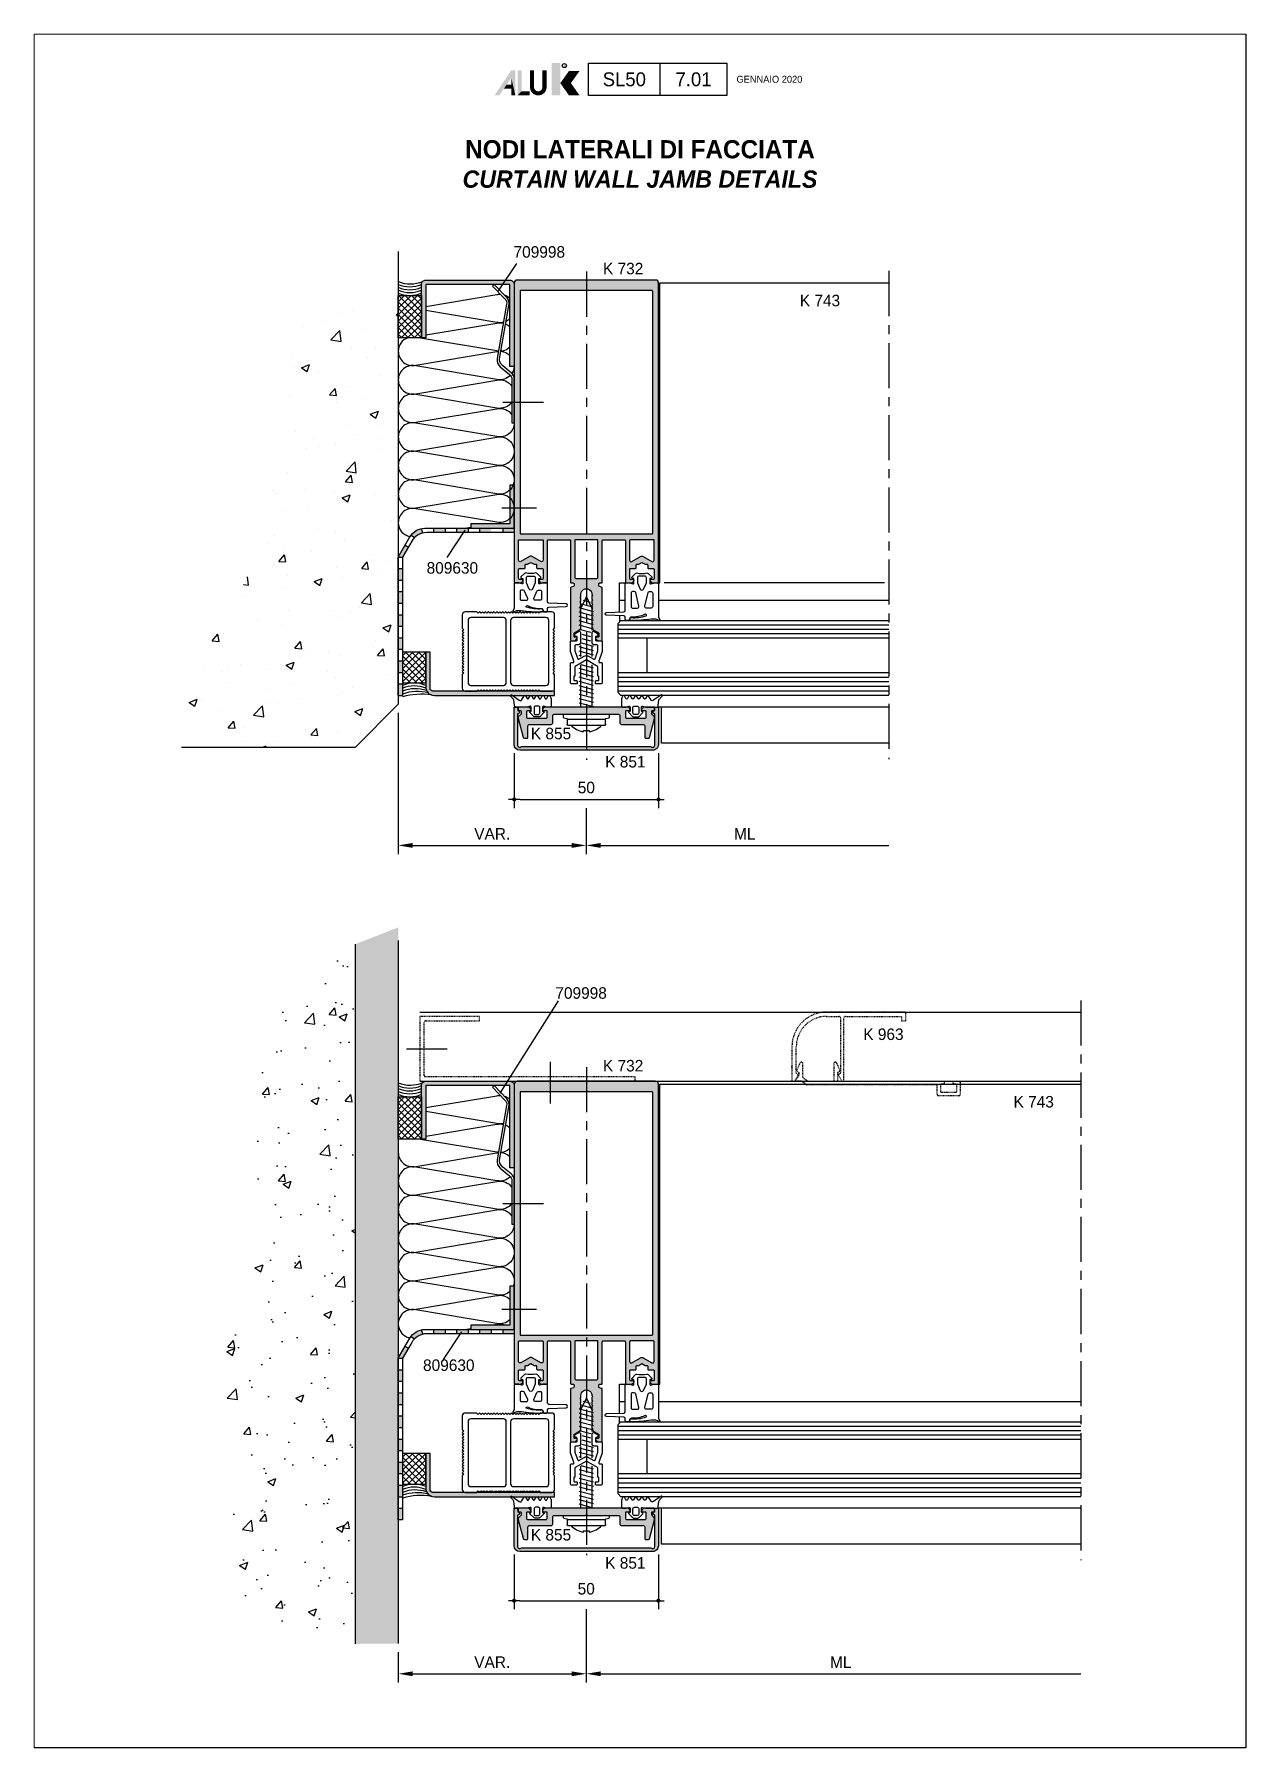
# Paper-space layout 'S7 01' of a CAD drawing. Header units: millimetres. Extents: x 171 to 381, y 46 to 343.
# The model-space entities are those that its viewports show. They can reach past a viewport. Long polylines and large blocks are cut down to what shows.
import ezdxf
from ezdxf.enums import TextEntityAlignment as Align

# ---------------------------------------------------------------- set-up
doc = ezdxf.new("R2010")
doc.units = ezdxf.units.MM
doc.header["$LTSCALE"] = 0.025
doc.header["$MEASUREMENT"] = 0
doc.linetypes.add('CENTER', pattern=[2, 1.25, -0.25, 0.25, -0.25])
doc.linetypes.add('HIDDEN', pattern=[0.375, 0.25, -0.125])
doc.layers.get('0').update_dxf_attribs({"lineweight": 5})
doc.layers.add('02_Block Frame', color=7, linetype='Continuous', lineweight=5, true_color=0xe2001a, plot=False)
for name, color, linetype in [('ASSI', 1, 'CENTER'), ('FILL', 253, 'Continuous'), ('FINE', 7, 'Continuous'), ('GOMMA', 80, 'Continuous'), ('GROSSA', 8, 'Continuous'), ('MARCHIO', 7, 'Continuous'), ('MURO', 5, 'Continuous'), ('NASCOSTA', 7, 'HIDDEN'), ('QUOTE', 254, 'Continuous'), ('TESTO', 2, 'Continuous'), ('TRATTEGGI', 140, 'Continuous'), ('VETRO', 140, 'Continuous')]:
    doc.layers.add(name, color=color, linetype=linetype)
doc.styles.add('Aluk Text', font='GOTHIC.TTF')
doc.styles.add('CARTIGLIO', font='GOTHIC.TTF')
doc.styles.get("Standard").update_dxf_attribs({"font": 'arial.ttf'})
doc.dimstyles.new('FRECCIA_1-1', dxfattribs={"dimtxt": 2, "dimasz": 2.5, "dimexe": 1.5, "dimexo": 1.5, "dimgap": 1, "dimtad": 3, "dimdsep": 46, "dimtxsty": 'Standard', "dimcen": 0, "dimclrt": 2, "dimaunit": 1, "dimadec": 0, "dimazin": 0, "dimtfac": 0.7, "dimtmove": 0, "dimatfit": 3, "dimfxl": 1, "dimtolj": 2, "dimarcsym": 0})
doc.dimstyles.new('SCALA_1-2$0', dxfattribs={"dimtxt": 2, "dimasz": 1, "dimexe": 1.5, "dimexo": 1.5, "dimgap": 1, "dimtad": 3, "dimlfac": 2, "dimdsep": 46, "dimtxsty": 'Standard', "dimblk1": 'PUNTO', "dimblk2": 'PUNTO', "dimsah": 1, "dimcen": 0, "dimclrt": 2, "dimaunit": 1, "dimadec": 0, "dimazin": 0, "dimtfac": 0.7, "dimtmove": 0, "dimatfit": 3, "dimldrblk": 'PUNTO', "dimfxl": 1, "dimtolj": 2, "dimarcsym": 0})

psp = doc.layouts.new('S7 01')

msp = doc.modelspace()

# ---------------------------------------------------------------- texts
at = {"layer": 'TESTO', "style": 'Aluk Text'}
for s, p in [('709998', (83.082, 655.273)), ('809630', (68.013, 600.505)), ('709998', (90.33, 526.819)), ('809630', (67.391, 462.31))]:
    msp.add_text(s, height=2, dxfattribs=at).set_placement(p)
for s, p in [('K 732', (102.075, 653.39)), ('K 743', (136.198, 647.846)), ('K 855', (89.571, 572.791)), ('K 851', (102.463, 567.908)), ('K 963', (147.196, 520.671)), ('K 732', (102.075, 515.219)), ('K 743', (173.25, 508.969)), ('K 855', (89.571, 433.914)), ('K 851', (102.463, 429.032))]:
    msp.add_text(s, height=2, dxfattribs=at).set_placement(p, align=Align.MIDDLE)
at = {"layer": 'TESTO', "insert": (105, 671.5), "char_height": 3, "width": 169.41468, "attachment_point": 5, "style": 'Aluk Text'}
msp.add_mtext('{\\fCentury Gothic|b1|i0|c0|p34;\\H1.05x;NODI LATERALI DI FACCIATA\\P\\fCentury Gothic|b1|i1|c0|p34;\\H0.95238x;CURTAIN WALL JAMB DETAILS}', dxfattribs=at)

# ---------------------------------------------------------------- blocks, each defined once
blk = doc.blocks.new('*X18')
at = {"color": 0}
for p, q in [((60, 246.65), (60, 246.65)), ((51.54, 243.75), (51.54, 243.75)), ((55.14, 244.71), (55.14, 244.71)), ((58, 245.99), (58, 245.99)), ((67.59, 245.7), (67.92, 246.1)), ((67.59, 245.7), (67.92, 245.68)), ((67.77, 246.38), (67.77, 246.38)), ((56.21, 241.48), (57.77, 243.1)), ((56.21, 241.48), (57.99, 241.2)), ((57.99, 241.2), (57.77, 243.1)), ((62.21, 243.3), (62.21, 243.3)), ((49.37, 238.49), (49.37, 238.49)), ((52.39, 237.94), (52.39, 237.94)), ((59.76, 239.99), (59.76, 239.99)), ((62.51, 238.49), (62.51, 238.49)), ((64.05, 239.95), (64.05, 239.95)), ((67.51, 239.15), (67.51, 239.15)), ((49.88, 236.82), (49.88, 236.82)), ((51.12, 236.65), (52.52, 237.19)), ((51.12, 236.65), (52.11, 235.98)), ((52.11, 235.98), (52.52, 237.19)), ((54.02, 235.82), (54.02, 235.82)), ((64.69, 235.37), (64.69, 235.37)), ((49.13, 231.84), (49.13, 231.84)), ((56.02, 231.92), (56.98, 233.07)), ((56.02, 231.92), (57.21, 231.81)), ((57.21, 231.81), (56.98, 233.07)), ((57.18, 233.55), (57.18, 233.55)), ((59.52, 233.34), (59.52, 233.34)), ((57.25, 230.6), (57.25, 230.6)), ((62.25, 231.26), (62.25, 231.26)), ((63.06, 228.6), (64.46, 229.13)), ((64.05, 227.93), (64.46, 229.13)), ((59.27, 226.68), (59.27, 226.68)), ((63.06, 228.6), (64.05, 227.93)), ((64.82, 226.55), (64.82, 226.55)), ((50.12, 225.6), (50.12, 225.6)), ((53.16, 224.55), (53.16, 224.55)), ((54.34, 222.91), (54.34, 222.91)), ((56.99, 223.37), (56.99, 223.37)), ((60.8, 225.15), (60.8, 225.15)), ((64.57, 224.37), (64.57, 224.37)), ((51.99, 222.71), (51.99, 222.71)), ((58.86, 218.69), (60.42, 220.31)), ((59.03, 220.02), (59.03, 220.02)), ((60.64, 218.41), (60.42, 220.31)), ((65.02, 222.46), (65.02, 222.46)), ((48.64, 218.52), (48.64, 218.52)), ((58.79, 216.87), (59.76, 218.02)), ((58.79, 216.87), (59.99, 216.77)), ((58.86, 218.69), (60.64, 218.41)), ((59.99, 216.77), (59.76, 218.02)), ((46.14, 215.43), (46.14, 215.43)), ((46.72, 214.82), (46.72, 214.82)), ((51.73, 215.48), (51.73, 215.48)), ((56.82, 214.98), (56.82, 214.98)), ((58.19, 214.09), (59.59, 214.63)), ((58.19, 214.09), (59.18, 213.42)), ((59.19, 213.42), (59.59, 214.63)), ((59.31, 216.48), (59.31, 216.48)), ((63.99, 214.62), (63.99, 214.62)), ((67.5, 214.53), (67.5, 214.53)), ((48.4, 211.86), (48.4, 211.86)), ((52.33, 212.62), (52.33, 212.62)), ((58.79, 213.36), (58.79, 213.36)), ((54.04, 208.59), (54.04, 208.59)), ((57.12, 208.23), (57.12, 208.23)), ((66.67, 210.25), (66.67, 210.25)), ((45.46, 206.22), (45.46, 206.22)), ((46.47, 207.59), (46.47, 207.59)), ((48.16, 205.2), (48.16, 205.2)), ((58.54, 206.7), (58.54, 206.7)), ((46.46, 202.53), (46.46, 202.53)), ((47.22, 203.08), (48.19, 204.23)), ((47.22, 203.08), (48.42, 202.98)), ((48.42, 202.98), (48.19, 204.23)), ((52.92, 204.76), (52.92, 204.76)), ((57.14, 202.08), (57.14, 202.08)), ((61.41, 202.37), (61.41, 202.37)), ((61.57, 201.83), (62.53, 202.98)), ((62.76, 201.72), (62.53, 202.98)), ((63.6, 204.31), (63.6, 204.31)), ((66.42, 203.02), (66.42, 203.02)), ((41.08, 199.06), (41.95, 198.93)), ((41.95, 198.93), (41.78, 200.39)), ((48.78, 200.7), (48.78, 200.7)), ((53.1, 199.22), (53.1, 199.22)), ((53.32, 199.59), (54.72, 200.13)), ((53.32, 199.59), (54.32, 198.92)), ((54.32, 198.92), (54.72, 200.13)), ((58.3, 200.05), (58.3, 200.05)), ((61.57, 201.83), (62.76, 201.72)), ((64.76, 201.23), (64.76, 201.23)), ((67.82, 201.63), (67.82, 201.63)), ((41.43, 197.22), (41.43, 197.22)), ((47.91, 198.55), (47.91, 198.55)), ((61.52, 195.89), (63.07, 197.52)), ((63.29, 195.62), (63.07, 197.52)), ((48.95, 194.6), (48.95, 194.6)), ((56.15, 194.48), (56.15, 194.48)), ((58.06, 193.39), (58.06, 193.39)), ((59.62, 194.15), (59.62, 194.15)), ((61.16, 195.14), (61.16, 195.14)), ((61.52, 195.89), (63.29, 195.62)), ((35.65, 189.29), (36.61, 190.44)), ((36.85, 189.19), (36.62, 190.44)), ((37.57, 190.61), (37.57, 190.61)), ((43.52, 192.81), (43.52, 192.81)), ((47.67, 191.89), (47.67, 191.89)), ((65.26, 191.54), (66.66, 192.08)), ((65.26, 191.54), (66.26, 190.87)), ((66.26, 190.87), (66.66, 192.08)), ((35.65, 189.29), (36.85, 189.19)), ((50, 188.04), (50.96, 189.19)), ((50, 188.04), (51.19, 187.94)), ((51.19, 187.94), (50.96, 189.19)), ((52.27, 187.29), (52.27, 187.29)), ((55.9, 187.25), (55.9, 187.25)), ((63.47, 188.25), (63.47, 188.25)), ((63.94, 189.29), (63.94, 189.29)), ((64.34, 186.78), (65.31, 187.93)), ((65.54, 186.68), (65.31, 187.93)), ((34.37, 184.83), (34.37, 184.83)), ((38.26, 184.93), (38.26, 184.93)), ((40.61, 185.29), (40.61, 185.29)), ((45.05, 184.38), (45.05, 184.38)), ((47.43, 185.23), (47.43, 185.23)), ((48.46, 185.09), (49.86, 185.63)), ((48.46, 185.09), (49.45, 184.42)), ((49.45, 184.42), (49.86, 185.63)), ((50.89, 186.59), (50.89, 186.59)), ((57.81, 186.73), (57.81, 186.73)), ((64.34, 186.78), (65.54, 186.68)), ((37.32, 183.95), (37.32, 183.95)), ((38.59, 182.14), (38.59, 182.14)), ((49.27, 181.69), (49.27, 181.69)), ((55.73, 183.93), (55.73, 183.93)), ((57.06, 182.9), (57.06, 182.9)), ((59.94, 181.24), (59.94, 181.24)), ((66.4, 183.47), (66.4, 183.47)), ((67.84, 181.48), (67.84, 181.48)), ((31.65, 178.64), (33.05, 179.18)), ((31.65, 178.64), (32.65, 177.97)), ((32.65, 177.97), (33.05, 179.18)), ((33.74, 178.9), (33.74, 178.9)), ((45.4, 180.9), (45.4, 180.9)), ((45.63, 178.7), (45.63, 178.7)), ((47.18, 178.57), (47.18, 178.57)), ((50.64, 179.36), (50.64, 179.36)), ((57.57, 180.07), (57.57, 180.07)), ((58.21, 180.36), (58.21, 180.36)), ((33, 177.04), (33, 177.04)), ((37.08, 177.29), (37.08, 177.29)), ((38.43, 174.25), (39.39, 175.4)), ((39.62, 174.15), (39.39, 175.4)), ((42.82, 176.41), (44.38, 178.03)), ((42.82, 176.41), (44.6, 176.13)), ((44.6, 176.13), (44.38, 178.03)), ((60.4, 177.04), (61.8, 177.57)), ((60.4, 177.04), (61.39, 176.36)), ((61.39, 176.36), (61.8, 177.57)), ((64.7, 175.9), (64.7, 175.9)), ((38.43, 174.25), (39.62, 174.15)), ((41.07, 174.21), (41.07, 174.21)), ((51.75, 173.76), (51.75, 173.76)), ((52.77, 173), (53.74, 174.14)), ((52.77, 173), (53.97, 172.89)), ((52.95, 172.47), (52.95, 172.47)), ((53.04, 173.9), (53.04, 173.9)), ((53.97, 172.89), (53.74, 174.14)), ((57.33, 173.41), (57.33, 173.41)), ((62.42, 173.31), (62.42, 173.31)), ((41.37, 171.9), (41.37, 171.9)), ((44.25, 170.84), (44.99, 171.12)), ((44.9, 170.84), (44.99, 171.12)), ((45.37, 171.47), (45.37, 171.47)), ((46.94, 171.92), (46.94, 171.92))]:
    blk.add_line(p, q, dxfattribs=at)
blk = doc.blocks.new('*D23')
at = {"layer": 'Defpoints', "color": 0, "transparency": 16777216}
for p in [(63.1, 577.89), (95.68, 561.37), (95.68, 553.4)]:
    blk.add_point(p, dxfattribs=at)
at = {"layer": 'QUOTE', "color": 0, "lineweight": -2, "transparency": 16777216}
for p, q in [((63.1, 576.39), (63.1, 551.9)), ((95.68, 559.87), (95.68, 551.9)), ((65.6, 553.4), (93.18, 553.4))]:
    blk.add_line(p, q, dxfattribs=at)
at = {"layer": 'QUOTE', "color": 0, "transparency": 16777216}
for points in [[(65.6, 553.82), (65.6, 552.98), (63.1, 553.4)], [(93.18, 553.82), (93.18, 552.98), (95.68, 553.4)]]:
    blk.add_solid(points, dxfattribs=at)
at = {"layer": 'QUOTE', "color": 2, "transparency": 16777216, "insert": (79.39, 555.42), "char_height": 2, "attachment_point": 5, "style": 'Aluk Text'}
blk.add_mtext('\\A2;VAR.', dxfattribs=at)
blk = doc.blocks.new('*D24')
at = {"layer": 'Defpoints', "color": 0, "transparency": 16777216}
for p in [(148.12, 568.38), (95.68, 561.37), (148.12, 553.4)]:
    blk.add_point(p, dxfattribs=at)
at = {"layer": 'QUOTE', "color": 0, "lineweight": -2, "transparency": 16777216}
for p, q in [((95.68, 559.87), (95.68, 551.9)), ((98.18, 553.4), (148.12, 553.4))]:
    blk.add_line(p, q, dxfattribs=at)
at = {"layer": 'QUOTE', "color": 0, "transparency": 16777216}
blk.add_solid([(98.18, 553.82), (98.18, 552.98), (95.68, 553.4)], dxfattribs=at)
at = {"layer": 'QUOTE', "color": 2, "transparency": 16777216, "insert": (123.15, 555.4), "char_height": 2, "attachment_point": 5, "style": 'Aluk Text'}
blk.add_mtext('\\A2;ML', dxfattribs=at)
blk = doc.blocks.new('_None')
blk = doc.blocks.new('*D25')
at = {"layer": 'Defpoints', "color": 0, "transparency": 16777216}
for p in [(95.68, 422.49), (63.1, 415.06), (95.68, 409.82)]:
    blk.add_point(p, dxfattribs=at)
at = {"layer": 'QUOTE', "color": 0, "lineweight": -2, "transparency": 16777216}
for p, q in [((95.68, 420.99), (95.68, 408.32)), ((63.1, 413.56), (63.1, 408.32)), ((65.6, 409.82), (93.18, 409.82))]:
    blk.add_line(p, q, dxfattribs=at)
at = {"layer": 'QUOTE', "color": 0, "transparency": 16777216}
for points in [[(65.6, 410.23), (65.6, 409.4), (63.1, 409.82)], [(93.18, 410.23), (93.18, 409.4), (95.68, 409.82)]]:
    blk.add_solid(points, dxfattribs=at)
at = {"layer": 'QUOTE', "color": 2, "transparency": 16777216, "insert": (79.39, 411.84), "char_height": 2, "attachment_point": 5, "style": 'Aluk Text'}
blk.add_mtext('\\A2;VAR.', dxfattribs=at)
blk = doc.blocks.new('*D26')
at = {"layer": 'Defpoints', "color": 0, "transparency": 16777216}
for p in [(181.43, 429.5), (95.68, 422.49), (181.43, 409.82)]:
    blk.add_point(p, dxfattribs=at)
at = {"layer": 'QUOTE', "color": 0, "lineweight": -2, "transparency": 16777216}
for p, q in [((95.68, 420.99), (95.68, 408.32)), ((98.18, 409.82), (181.43, 409.82))]:
    blk.add_line(p, q, dxfattribs=at)
at = {"layer": 'QUOTE', "color": 0, "transparency": 16777216}
blk.add_solid([(98.18, 410.23), (98.18, 409.4), (95.68, 409.82)], dxfattribs=at)
at = {"layer": 'QUOTE', "color": 2, "transparency": 16777216, "insert": (139.8, 411.82), "char_height": 2, "attachment_point": 5, "style": 'Aluk Text'}
blk.add_mtext('\\A2;ML', dxfattribs=at)
blk = doc.blocks.new('k0855')
at = {"layer": 'GROSSA'}
blk.add_lwpolyline([(11.65, 0.8, -0.414214), (11.15, 0.3), (0.3, 0.3), (0, 0), (-0.3, 0.3), (-11.15, 0.3, -0.414214), (-11.65, 0.8), (-11.65, 3.3, 0.414214), (-12.15, 3.8), (-19.75, 3.8, -0.414214), (-20.25, 4.3), (-20.25, 8.3, 0.414214), (-20.55, 8.6), (-21.6, 8.6, 0.339454), (-21.89, 8.38), (-23.65, 1.8), (-23.65, 1.24), (-22.65, 0.24), (-22.65, -0.7, -0.414214), (-22.95, -1), (-23.5, -1, 0.414214), (-23.65, -1.15), (-23.65, -2.05, 0.414214), (-23.5, -2.2), (-19.97, -2.2, 0.198912), (-19.76, -2.11), (-19.24, -1.59, 0.198912), (-19.15, -1.38), (-19.15, -1.3, 0.414214), (-19.45, -1), (-20.35, -1, -0.414214), (-20.65, -0.7), (-20.65, 1.3, -0.414214), (-20.15, 1.8), (-14.15, 1.8, -0.414214), (-13.65, 1.3), (-13.65, -0.7, -0.414214), (-13.95, -1), (-14.85, -1, 0.414214), (-15.15, -1.3), (-15.15, -1.48, 0.198912), (-15.06, -1.69), (-14.64, -2.11, 0.198912), (-14.43, -2.2), (14.43, -2.2, 0.198912), (14.64, -2.11), (15.06, -1.69, 0.198912), (15.15, -1.48), (15.15, -1.3, 0.414214), (14.85, -1), (13.95, -1, -0.414214), (13.65, -0.7), (13.65, 1.3, -0.414214), (14.15, 1.8), (20.14, 1.8, -0.414214), (20.64, 1.3), (20.64, -0.7, -0.414214), (20.34, -1), (19.44, -1, 0.414214), (19.14, -1.3), (19.14, -1.38, 0.198912), (19.23, -1.59), (19.75, -2.11, 0.198912), (19.96, -2.2), (23.49, -2.2, 0.414214), (23.64, -2.05), (23.64, -1.15, 0.414214), (23.49, -1), (22.94, -1, -0.414214), (22.64, -0.7), (22.64, 0.24), (23.64, 1.24), (23.64, 1.8), (21.91, 8.23, 0.339454), (21.43, 8.6), (20.54, 8.6, 0.414214), (20.24, 8.3), (20.24, 4.3, -0.414214), (19.74, 3.8), (12.15, 3.8, 0.414214), (11.65, 3.3)], format="xyb", close=True, dxfattribs=at)
blk = doc.blocks.new('PUNTO')
blk.add_line((-1, 0), (1, 0))
at = {"const_width": 0.35}
blk.add_lwpolyline([(-0.175, 0, 1), (0.175, 0, 1)], format="xyb", close=True, dxfattribs=at)
blk = doc.blocks.new('*D21')
at = {"layer": 'Defpoints', "color": 0, "transparency": 16777216}
for p in [(83.18, 432.01), (108.19, 432.01), (108.19, 422.49)]:
    blk.add_point(p, dxfattribs=at)
at = {"layer": 'QUOTE', "color": 0, "lineweight": -2, "transparency": 16777216}
for p, q in [((83.18, 430.51), (83.18, 420.99)), ((108.19, 430.51), (108.19, 420.99)), ((84.18, 422.49), (107.19, 422.49))]:
    blk.add_line(p, q, dxfattribs=at)
at = {"layer": 'QUOTE', "color": 0, "lineweight": -2, "transparency": 16777216, "rotation": 180}
blk.add_blockref('PUNTO', (83.18, 422.49), dxfattribs=at)
at = {"layer": 'QUOTE', "color": 0, "lineweight": -2, "transparency": 16777216}
blk.add_blockref('PUNTO', (108.19, 422.49), dxfattribs=at)
at = {"layer": 'QUOTE', "color": 2, "transparency": 16777216, "insert": (95.68, 424.54), "char_height": 2, "attachment_point": 5, "style": 'Aluk Text'}
blk.add_mtext('\\A2;50', dxfattribs=at)
blk = doc.blocks.new('*D22')
at = {"layer": 'Defpoints', "color": 0, "transparency": 16777216}
for p in [(83.2, 570.89), (108.2, 570.89), (108.2, 561.37)]:
    blk.add_point(p, dxfattribs=at)
at = {"layer": 'QUOTE', "color": 0, "lineweight": -2, "transparency": 16777216}
for p, q in [((83.2, 569.39), (83.2, 559.87)), ((108.2, 569.39), (108.2, 559.87)), ((84.2, 561.37), (107.2, 561.37))]:
    blk.add_line(p, q, dxfattribs=at)
at = {"layer": 'QUOTE', "color": 0, "lineweight": -2, "transparency": 16777216, "rotation": 180}
blk.add_blockref('PUNTO', (83.2, 561.37), dxfattribs=at)
at = {"layer": 'QUOTE', "color": 0, "lineweight": -2, "transparency": 16777216}
blk.add_blockref('PUNTO', (108.2, 561.37), dxfattribs=at)
at = {"layer": 'QUOTE', "color": 2, "transparency": 16777216, "insert": (95.7, 563.42), "char_height": 2, "attachment_point": 5, "style": 'Aluk Text'}
blk.add_mtext('\\A2;50', dxfattribs=at)
blk = doc.blocks.new('NMC')
at = {"layer": 'MARCHIO'}
blk.add_line((3.48, -10.6), (3.48, -5), dxfattribs=at)
at = {"layer": 'MARCHIO', "const_width": 0.715}
blk.add_lwpolyline([(-16.55, -6.25), (-16.55, -9.16, -1), (-18.71, -9.16), (-18.71, -6.25)], format="xyb", dxfattribs=at)
at = {"layer": 'MARCHIO'}
blk.add_lwpolyline([(15.08, -10.6), (-8.93, -10.6), (-8.93, -5), (15.08, -5)], close=True, dxfattribs=at)
blk.add_circle((-13.11, -5.43), 0.354, dxfattribs=at)
for points in [[(-15.33, -4.97), (-13.83, -4.97), (-15.33, -10.6), (-13.83, -10.6)], [(-25.23, -10.6), (-24.37, -10.6), (-22.33, -6.25), (-22.31, -7.51)], [(-23.11, -8.71), (-23.58, -9.42), (-22.31, -8.71), (-22.31, -9.42)], [(-22.33, -6.25), (-22.31, -7.51), (-21.6, -6.25), (-21.6, -10.6)], [(-22.31, -10.6), (-21.6, -10.6), (-22.31, -7.51)], [(-21.23, -6.25), (-20.51, -6.25), (-21.23, -10.6), (-20.51, -9.88)], [(-12.31, -6.35), (-10.47, -6.35), (-13.81, -8.47), (-11.97, -8.47)], [(-13.81, -8.47), (-11.97, -8.47), (-12.31, -10.6), (-10.47, -10.6)], [(-20.51, -9.88), (-21.23, -10.6), (-19.14, -9.88), (-19.14, -10.6)]]:
    blk.add_solid(points, dxfattribs=at)
blk.add_text('R', height=0.356, dxfattribs=at).set_placement((-13.11, -5.43), align=Align.MIDDLE)
at = {"layer": 'MARCHIO', "color": 2, "style": 'CARTIGLIO'}
for tag, p in [('SERIE', (-2.72, -7.8)), ('PAG', (9.28, -7.8))]:
    blk.add_attdef(tag, text='', height=2.4, dxfattribs=at).set_placement(p, align=Align.MIDDLE)
blk.add_attdef('REVISIONE', text='', height=1.2, dxfattribs=at).set_placement((16.73, -7.8), align=Align.MIDDLE_LEFT)

# ---------------------------------------------------------------- dimensions: what is measured, and where the dimension line sits
at = {"layer": 'QUOTE'}
for base, p1, p2, text, override, picture, middle in [((95.682, 553.402), (63.103, 577.891), (95.682, 561.367), 'VAR.', {"dimtxt": 2, "dimtxsty": 'Aluk Text'}, '*D23', (79.393, 555.421)), ((148.121, 553.402), (95.682, 561.367), (148.121, 568.376), 'ML', {"dimtxt": 2, "dimtxsty": 'Aluk Text', "dimblk2": 'None', "dimsah": 1, "dimse2": 1}, '*D24', (123.152, 555.402)), ((181.428, 409.818), (95.682, 422.491), (181.428, 429.499), 'ML', {"dimtxt": 2, "dimtxsty": 'Aluk Text', "dimblk2": 'None', "dimsah": 1, "dimse2": 1}, '*D26', (139.805, 411.818)), ((95.682, 409.818), (63.103, 415.064), (95.682, 422.491), 'VAR.', {"dimtxt": 2, "dimtxsty": 'Aluk Text'}, '*D25', (79.393, 411.837))]:
    dim = msp.add_linear_dim(base=base, p1=p1, p2=p2, text=text, dimstyle='FRECCIA_1-1', override=override, dxfattribs=at)
    dim.commit()
    dim.dimension.update_dxf_attribs({"geometry": picture, "text_midpoint": middle})
for base, p1, p2, picture, middle in [((108.204, 561.367), (83.196, 570.889), (108.204, 570.889), '*D22', (95.7, 563.418)), ((108.186, 422.491), (83.178, 432.012), (108.186, 432.013), '*D21', (95.682, 424.541))]:
    dim = msp.add_linear_dim(base=base, p1=p1, p2=p2, dimstyle='SCALA_1-2$0', override={"dimdec": 0, "dimtxsty": 'Aluk Text'}, dxfattribs=at)
    dim.commit()
    dim.dimension.update_dxf_attribs({"geometry": picture, "text_midpoint": middle})

# ---------------------------------------------------------------- hatches: boundary and pattern name
at = {"layer": 'FILL'}
h = msp.add_hatch(color=256, dxfattribs=at)
edge = h.paths.add_edge_path()
edge.add_arc((82.451, 650.64), 0.75, 0, 90, ccw=False)
edge.add_line((83.201, 650.64), (83.201, 636.39))
edge.add_line((83.201, 636.39), (82.451, 636.39))
edge.add_line((82.451, 636.39), (82.451, 650.64))
edge.add_line((82.451, 650.64), (67.853, 650.64))
edge.add_line((67.853, 650.64), (67.853, 641.39))
edge.add_line((67.853, 641.39), (67.103, 641.39))
edge.add_line((67.103, 641.39), (67.103, 650.64))
edge.add_arc((67.853, 650.64), 0.75, 90, 180, ccw=False)
edge.add_line((67.853, 651.39), (82.451, 651.39))
h = msp.add_hatch(color=256, dxfattribs=at)
edge = h.paths.add_edge_path()
edge.add_line((98.462, 589.04), (98.462, 598.025))
edge.add_arc((98.312, 598.025), 0.15, 0, 75)
edge.add_line((98.351, 598.17), (97.973, 598.271))
edge.add_arc((98.012, 598.416), 0.15, 180, 255, ccw=False)
edge.add_line((97.862, 598.416), (97.862, 598.49))
edge.add_line((97.862, 598.49), (97.862, 598.74))
edge.add_arc((98.012, 598.74), 0.15, 90, 180, ccw=False)
edge.add_line((98.012, 598.89), (98.312, 598.89))
edge.add_arc((98.312, 599.04), 0.15, 270, 360)
edge.add_line((98.462, 599.04), (98.462, 606.24))
edge.add_arc((98.612, 606.24), 0.15, 90, 180, ccw=False)
edge.add_line((98.612, 606.39), (102.312, 606.39))
edge.add_arc((102.312, 606.24), 0.15, 0, 90, ccw=False)
edge.add_line((102.462, 606.24), (102.462, 599.04))
edge.add_arc((102.612, 599.04), 0.15, 180, 270)
edge.add_line((102.612, 598.89), (103.55, 598.89))
edge.add_arc((103.55, 599.04), 0.15, 270, 315)
edge.add_line((103.656, 598.934), (103.918, 599.196))
edge.add_arc((103.812, 599.302), 0.15, 315, 360)
edge.add_line((103.962, 599.302), (103.962, 599.34))
edge.add_arc((103.812, 599.34), 0.15, 0, 90)
edge.add_line((103.812, 599.49), (103.362, 599.49))
edge.add_arc((103.362, 599.64), 0.15, 180, 270, ccw=False)
edge.add_line((103.212, 599.64), (103.212, 601.24))
edge.add_arc((103.362, 601.24), 0.15, 90, 180, ccw=False)
edge.add_line((103.362, 601.39), (104.187, 601.39))
edge.add_arc((104.187, 601.54), 0.15, 270, 360)
edge.add_line((104.337, 601.54), (104.337, 601.99))
edge.add_arc((104.487, 601.99), 0.15, 90, 180, ccw=False)
edge.add_line((104.487, 602.14), (104.77, 602.14))
edge.add_line((104.77, 602.14), (105.337, 602.467))
edge.add_line((105.337, 602.467), (105.904, 602.14))
edge.add_line((105.904, 602.14), (106.187, 602.14))
edge.add_arc((106.187, 601.99), 0.15, 0, 90, ccw=False)
edge.add_line((106.337, 601.99), (106.337, 601.54))
edge.add_arc((106.487, 601.54), 0.15, 180, 270)
edge.add_line((106.487, 601.39), (107.312, 601.39))
edge.add_arc((107.312, 601.24), 0.15, 0, 90, ccw=False)
edge.add_line((107.462, 601.24), (107.462, 599.64))
edge.add_arc((107.312, 599.64), 0.15, -90, 0, ccw=False)
edge.add_line((107.312, 599.49), (106.862, 599.49))
edge.add_arc((106.862, 599.34), 0.15, 90, 180)
edge.add_line((106.712, 599.34), (106.712, 599.302))
edge.add_arc((106.862, 599.302), 0.15, 180, 225)
edge.add_line((106.756, 599.196), (107.018, 598.934))
edge.add_arc((107.124, 599.04), 0.15, 225, 270)
edge.add_line((107.124, 598.89), (108.062, 598.89))
edge.add_arc((108.062, 599.04), 0.15, 270, 360)
edge.add_line((108.212, 599.04), (108.212, 650.89))
edge.add_arc((107.712, 650.89), 0.5, 0, 90)
edge.add_line((107.712, 651.39), (83.712, 651.39))
edge.add_arc((83.712, 650.89), 0.5, 90, 180)
edge.add_line((83.212, 650.89), (83.212, 599.04))
edge.add_arc((83.362, 599.04), 0.15, 180, 270)
edge.add_line((83.362, 598.89), (84.3, 598.89))
edge.add_arc((84.3, 599.04), 0.15, 270, 315)
edge.add_line((84.406, 598.934), (84.668, 599.196))
edge.add_arc((84.562, 599.302), 0.15, 315, 360)
edge.add_line((84.712, 599.302), (84.712, 599.34))
edge.add_arc((84.562, 599.34), 0.15, 0, 90)
edge.add_line((84.562, 599.49), (84.112, 599.49))
edge.add_arc((84.112, 599.64), 0.15, 180, 270, ccw=False)
edge.add_line((83.962, 599.64), (83.962, 601.24))
edge.add_arc((84.112, 601.24), 0.15, 90, 180, ccw=False)
edge.add_line((84.112, 601.39), (84.937, 601.39))
edge.add_arc((84.937, 601.54), 0.15, 270, 360)
edge.add_line((85.087, 601.54), (85.087, 601.99))
edge.add_arc((85.237, 601.99), 0.15, 90, 180, ccw=False)
edge.add_line((85.237, 602.14), (85.52, 602.14))
edge.add_line((85.52, 602.14), (86.087, 602.467))
edge.add_line((86.087, 602.467), (86.654, 602.14))
edge.add_line((86.654, 602.14), (86.937, 602.14))
edge.add_arc((86.937, 601.99), 0.15, 0, 90, ccw=False)
edge.add_line((87.087, 601.99), (87.087, 601.54))
edge.add_arc((87.237, 601.54), 0.15, 180, 270)
edge.add_line((87.237, 601.39), (88.062, 601.39))
edge.add_arc((88.062, 601.24), 0.15, 0, 90, ccw=False)
edge.add_line((88.212, 601.24), (88.212, 599.64))
edge.add_arc((88.062, 599.64), 0.15, -90, 0, ccw=False)
edge.add_line((88.062, 599.49), (87.612, 599.49))
edge.add_arc((87.612, 599.34), 0.15, 90, 180)
edge.add_line((87.462, 599.34), (87.462, 599.302))
edge.add_arc((87.612, 599.302), 0.15, 180, 225)
edge.add_line((87.506, 599.196), (87.768, 598.934))
edge.add_arc((87.874, 599.04), 0.15, 225, 270)
edge.add_line((87.874, 598.89), (88.812, 598.89))
edge.add_arc((88.812, 599.04), 0.15, 270, 360)
edge.add_line((88.962, 599.04), (88.962, 606.24))
edge.add_arc((89.112, 606.24), 0.15, 90, 180, ccw=False)
edge.add_line((89.112, 606.39), (92.812, 606.39))
edge.add_arc((92.812, 606.24), 0.15, 0, 90, ccw=False)
edge.add_line((92.962, 606.24), (92.962, 599.04))
edge.add_arc((93.112, 599.04), 0.15, 180, 270)
edge.add_line((93.112, 598.89), (93.412, 598.89))
edge.add_arc((93.412, 598.74), 0.15, 0, 90, ccw=False)
edge.add_line((93.562, 598.74), (93.562, 598.416))
edge.add_arc((93.412, 598.416), 0.15, -75, 0, ccw=False)
edge.add_line((93.451, 598.271), (93.073, 598.17))
edge.add_arc((93.112, 598.025), 0.15, 105, 180)
edge.add_line((92.962, 598.025), (92.962, 589.04))
edge.add_arc((93.112, 589.04), 0.15, 180.11656, 270)
edge.add_line((93.112, 588.89), (93.7, 588.89))
edge.add_arc((93.7, 589.04), 0.15, 270, 315)
edge.add_line((93.806, 588.934), (94.068, 589.196))
edge.add_arc((93.945, 589.318), 0.173, 315.42337, 444.26057)
edge.add_line((93.962, 589.49), (93.712, 589.49))
edge.add_arc((93.712, 589.64), 0.15, 180, 270, ccw=False)
edge.add_line((93.562, 589.64), (93.562, 590.124))
edge.add_arc((93.712, 590.124), 0.15, 120, 180, ccw=False)
edge.add_line((93.637, 590.254), (94.687, 590.861))
edge.add_arc((94.612, 590.99), 0.15, 300, 360)
edge.add_line((94.762, 590.99), (94.762, 591.437))
edge.add_line((94.762, 591.437), (94.612, 591.587))
edge.add_line((94.612, 591.587), (94.762, 591.737))
edge.add_line((94.762, 591.737), (94.762, 592.232))
edge.add_line((94.762, 592.232), (94.612, 592.382))
edge.add_line((94.612, 592.382), (94.762, 592.532))
edge.add_line((94.762, 592.532), (94.762, 593.027))
edge.add_line((94.762, 593.027), (94.612, 593.177))
edge.add_line((94.612, 593.177), (94.762, 593.327))
edge.add_line((94.762, 593.327), (94.762, 593.822))
edge.add_line((94.762, 593.822), (94.612, 593.972))
edge.add_line((94.612, 593.972), (94.762, 594.122))
edge.add_line((94.762, 594.122), (94.762, 594.617))
edge.add_line((94.762, 594.617), (94.612, 594.767))
edge.add_line((94.612, 594.767), (94.762, 594.917))
edge.add_line((94.762, 594.917), (94.762, 595.412))
edge.add_line((94.762, 595.412), (94.612, 595.562))
edge.add_line((94.612, 595.562), (94.762, 595.712))
edge.add_line((94.762, 595.712), (94.762, 596.207))
edge.add_line((94.762, 596.207), (94.612, 596.357))
edge.add_line((94.612, 596.357), (94.762, 596.507))
edge.add_line((94.762, 596.507), (94.762, 596.906))
edge.add_arc((95.712, 596.94), 0.95, -2.05539, 182.05539, ccw=False)
edge.add_line((96.661, 596.906), (96.812, 596.755))
edge.add_line((96.812, 596.755), (96.662, 596.605))
edge.add_line((96.662, 596.605), (96.662, 596.11))
edge.add_line((96.662, 596.11), (96.812, 595.96))
edge.add_line((96.812, 595.96), (96.662, 595.81))
edge.add_line((96.662, 595.81), (96.662, 595.315))
edge.add_line((96.662, 595.315), (96.812, 595.165))
edge.add_line((96.812, 595.165), (96.662, 595.015))
edge.add_line((96.662, 595.015), (96.662, 594.52))
edge.add_line((96.662, 594.52), (96.812, 594.37))
edge.add_line((96.812, 594.37), (96.662, 594.22))
edge.add_line((96.662, 594.22), (96.662, 593.725))
edge.add_line((96.662, 593.725), (96.812, 593.575))
edge.add_line((96.812, 593.575), (96.662, 593.425))
edge.add_line((96.662, 593.425), (96.662, 592.93))
edge.add_line((96.662, 592.93), (96.812, 592.78))
edge.add_line((96.812, 592.78), (96.662, 592.63))
edge.add_line((96.662, 592.63), (96.662, 592.135))
edge.add_line((96.662, 592.135), (96.812, 591.985))
edge.add_line((96.812, 591.985), (96.662, 591.835))
edge.add_line((96.662, 591.835), (96.662, 591.338))
edge.add_line((96.662, 591.338), (96.812, 591.188))
edge.add_line((96.812, 591.188), (96.662, 591.038))
edge.add_line((96.662, 591.038), (96.662, 590.99))
edge.add_line((96.662, 590.99), (96.737, 590.861))
edge.add_line((96.737, 590.861), (97.787, 590.254))
edge.add_arc((97.712, 590.124), 0.15, 0, 60, ccw=False)
edge.add_line((97.862, 590.124), (97.862, 589.64))
edge.add_arc((97.712, 589.64), 0.15, -90, 0, ccw=False)
edge.add_line((97.712, 589.49), (97.462, 589.49))
edge.add_arc((97.478, 589.318), 0.173, 95.31606, 225)
edge.add_line((97.356, 589.196), (97.618, 588.934))
edge.add_arc((97.724, 589.04), 0.15, 225, 270)
edge.add_line((97.724, 588.89), (98.312, 588.89))
edge.add_arc((98.307, 589.045), 0.155, 271.8558, 358.26418)
edge.add_arc((98.462, 589.04), 0.0000945, 358.26418, 630.02596)
edge = h.paths.add_edge_path(flags=16)
edge.add_line((83.95, 602.828), (83.95, 606.24))
edge.add_arc((84.1, 606.24), 0.15, 90, 180, ccw=False)
edge.add_line((84.1, 606.39), (88.05, 606.39))
edge.add_arc((88.05, 606.24), 0.15, 0, 90, ccw=False)
edge.add_line((88.2, 606.24), (88.2, 602.828))
edge.add_arc((87.95, 602.828), 0.25, -120, 0, ccw=False)
edge.add_line((87.825, 602.612), (86.325, 603.478))
edge.add_arc((86.075, 603.045), 0.5, 60, 120)
edge.add_line((85.825, 603.478), (84.325, 602.612))
edge.add_arc((84.2, 602.828), 0.25, 180, 300, ccw=False)
edge = h.paths.add_edge_path(flags=16)
edge.add_arc((105.325, 603.045), 0.5, 60, 120, ccw=False)
edge.add_line((105.575, 603.478), (107.075, 602.612))
edge.add_arc((107.2, 602.828), 0.25, 240, 360)
edge.add_line((107.45, 602.828), (107.45, 606.24))
edge.add_arc((107.3, 606.24), 0.15, 360, 450)
edge.add_line((107.3, 606.39), (103.35, 606.39))
edge.add_arc((103.35, 606.24), 0.15, 90, 180)
edge.add_line((103.2, 606.24), (103.2, 602.828))
edge.add_arc((103.45, 602.828), 0.25, 180, 300)
edge.add_line((103.575, 602.612), (105.075, 603.478))
edge = h.paths.add_edge_path(flags=16)
edge.add_line((97.7, 599.89), (97.7, 606.39))
edge.add_line((97.7, 606.39), (93.7, 606.39))
edge.add_line((93.7, 606.39), (93.7, 599.89))
edge.add_arc((93.95, 599.89), 0.25, 180, 270)
edge.add_line((93.95, 599.64), (97.45, 599.64))
edge.add_arc((97.45, 599.89), 0.25, 270, 360)
edge = h.paths.add_edge_path(flags=16)
edge.add_arc((84.35, 649.44), 0.15, 90, 180)
edge.add_line((84.2, 649.44), (84.2, 607.54))
edge.add_arc((84.35, 607.54), 0.15, 180, 270)
edge.add_line((84.35, 607.39), (107.05, 607.39))
edge.add_arc((107.05, 607.54), 0.15, 270, 360)
edge.add_line((107.2, 607.54), (107.2, 649.44))
edge.add_arc((107.05, 649.44), 0.15, 0, 90)
edge.add_line((107.05, 649.59), (84.35, 649.59))
for points in [[(83.2, 608.369), (83.2, 615.869), (82.45, 615.869), (82.45, 609.119), (75.7, 609.119), (75.7, 608.369)], [(83.2, 469.492), (83.2, 476.992), (82.45, 476.992), (82.45, 470.242), (75.7, 470.242), (75.7, 469.492)]]:
    msp.add_hatch(color=256, dxfattribs=at).paths.add_polyline_path(points)
h = msp.add_hatch(color=256, dxfattribs=at)
h.paths.add_polyline_path([(63.853, 581.39), (63.103, 581.39), (63.103, 579.39), (63.853, 579.39)], flags=17)
h.paths.add_polyline_path([(63.103, 583.39), (63.853, 583.39), (63.853, 585.39), (63.103, 585.39)], flags=17)
h.paths.add_polyline_path([(63.853, 589.39), (63.103, 589.39), (63.103, 587.39), (63.853, 587.39)], flags=17)
h.paths.add_polyline_path([(63.103, 591.39), (63.853, 591.39), (63.853, 593.39), (63.103, 593.39)], flags=17)
h.paths.add_polyline_path([(63.103, 595.39), (63.853, 595.39), (63.853, 597.39), (63.103, 597.39)], flags=17)
h.paths.add_polyline_path([(63.853, 601.39), (63.103, 601.39), (63.103, 599.39), (63.853, 599.39)], flags=17)
h.paths.add_polyline_path([(63.103, 603.39), (63.853, 603.39), (64.853, 605.122), (64.291, 605.447)], flags=17)
h.paths.add_polyline_path([(65.307, 607.165), (65.936, 606.77, -0.1357993), (67.339, 607.539), (67.087, 608.303, 0.1819061)], flags=17)
h.paths.add_polyline_path([(71.2, 607.619), (71.2, 608.369), (69.2, 608.369), (69.2, 607.619)], flags=17)
h.paths.add_polyline_path([(75.2, 607.619), (75.2, 608.369), (73.2, 608.369), (73.2, 607.619)], flags=17)
h.paths.add_polyline_path([(77.2, 608.369), (77.2, 607.619), (79.055, 607.619), (79.055, 608.369)], flags=17)
h.paths.add_polyline_path([(81.2, 608.369), (81.2, 607.619), (83.2, 607.619), (83.2, 608.369)], flags=17)
h.paths.add_polyline_path([(79.2, 608.369), (79.055, 608.369), (79.055, 607.619), (79.2, 607.619)], flags=17)
h = msp.add_hatch(color=256, dxfattribs=at)
edge = h.paths.add_edge_path()
edge.add_line((68.603, 586.89), (67.853, 586.89))
edge.add_line((67.853, 586.89), (67.853, 580.89))
edge.add_arc((69.353, 580.89), 1.5, 180, 270)
edge.add_line((69.353, 579.39), (90.2, 579.39))
edge.add_line((90.2, 579.39), (90.2, 580.14))
edge.add_line((90.2, 580.14), (69.103, 580.14))
edge.add_arc((69.103, 580.64), 0.5, 180, 270, ccw=False)
edge.add_line((68.603, 580.64), (68.603, 586.89))
h = msp.add_hatch(color=256, dxfattribs=at)
h.paths.add_polyline_path([(105.575, 574.388, -0.4142136), (105.825, 574.138), (105.825, 572.138, 0.4142136), (105.975, 571.988), (106.499, 571.988, 0.3394543), (106.644, 572.099), (107.525, 575.388), (107.525, 575.665), (107.025, 576.165), (107.025, 576.638, -0.4142136), (107.175, 576.788), (107.45, 576.788, 0.4142136), (107.525, 576.863), (107.525, 577.313, 0.4142136), (107.45, 577.388), (105.687, 577.388, 0.1989124), (105.581, 577.344), (105.319, 577.082, 0.2320248), (105.276, 576.957, 0.4517884), (105.425, 576.788), (105.875, 576.788, -0.4142136), (106.025, 576.638), (106.025, 575.638, -0.4142136), (105.775, 575.388), (102.775, 575.388, -0.4142136), (102.525, 575.638), (102.525, 576.638, -0.4142136), (102.675, 576.788), (103.125, 576.788, 0.3558272), (103.272, 576.907), (103.272, 577.056, 0.1465428), (103.231, 577.132), (103.019, 577.344, 0.1989124), (102.913, 577.388), (102.498, 577.388, -0.0001075), (102.498, 577.388), (95.7, 577.388), (95.7, 576.288), (95.85, 576.138), (101.275, 576.138, -0.4142136), (101.525, 575.888), (101.525, 574.638, 0.4142136), (101.775, 574.388)])
h.paths.add_polyline_path([(95.55, 576.138), (95.7, 576.288), (95.7, 577.388), (88.902, 577.388, -0.0001075), (88.902, 577.388), (88.487, 577.388, 0.1989124), (88.381, 577.344), (88.169, 577.132, 0.1465428), (88.128, 577.056), (88.128, 576.907, 0.3558272), (88.275, 576.788), (88.725, 576.788, -0.4142136), (88.875, 576.638), (88.875, 575.638, -0.4142136), (88.625, 575.388), (85.631, 575.388, -0.4142136), (85.381, 575.638), (85.381, 576.638, -0.4142136), (85.531, 576.788), (85.981, 576.788, 0.3558272), (86.128, 576.907), (86.128, 577.006, 0.1465428), (86.087, 577.082), (85.825, 577.344, 0.1989124), (85.719, 577.388), (83.956, 577.388, 0.4142136), (83.881, 577.313), (83.881, 576.863, 0.4142136), (83.956, 576.788), (84.231, 576.788, -0.4142136), (84.381, 576.638), (84.381, 576.165), (83.881, 575.665), (83.881, 575.388), (84.743, 572.173, 0.3394543), (84.984, 571.988), (85.431, 571.988, 0.4142136), (85.581, 572.138), (85.581, 574.138, -0.4142136), (85.831, 574.388), (89.625, 574.388, 0.4142136), (89.875, 574.638), (89.875, 575.888, -0.4142136), (90.125, 576.138)])
h.paths.add_polyline_path([(84.457, 570.539, -0.7207592), (83.782, 570.764), (83.777, 576.198, 1.0755067), (83.797, 576.78), (83.775, 577.388), (83.175, 577.388), (83.178, 570.889, 0.4140644), (84.178, 569.889), (95.7, 569.889), (95.7, 570.539)])
h.paths.add_polyline_path([(107.186, 569.889, 0.4142812), (108.186, 570.889), (108.185, 577.388), (107.586, 577.388), (107.564, 576.78, 1.0755067), (107.585, 576.198), (107.582, 570.764, -0.7207592), (106.907, 570.539), (95.7, 570.539), (95.7, 569.889)])
h = msp.add_hatch(dxfattribs=at)
h.set_pattern_fill('AR-SAND', color=256, scale=0.06, style=0)
h.set_pattern_definition([(37.5, (14.9034, 400.748), (-0.096, 2.93648), [0, -2.31648, 0, -2.5908, 0, -2.4765]), (7.5, (14.9034, 400.748), (2.69714, 4.30095), [0, -1.24968, 0, -2.08788, 0, -0.8001]), (327.5, (13.029, 400.748), (4.745954, 0.008623), [0, -0.762, 0, -2.7432, 0, -3.5814]), (317.5, (13.029, 400.748), (4.58134, 1.33758), [0, -0.381, 0, -1.79832, 0, -2.0574])])
h.paths.add_polyline_path([(63.103, 539.197), (55.603, 536.256), (55.603, 415.002), (63.103, 415.064)])
h = msp.add_hatch(dxfattribs=at)
h.set_pattern_fill('AR-CONC', color=256, scale=2, style=0)
h.set_pattern_definition([(50, (382.909, 332.252), (14.3452, -1.25504), [1.5, -16.5]), (355, (382.909, 332.252), (-2.775, 15.04384), [1.2, -13.2]), (100.4514, (384.104, 332.147), (11.5702, 13.7888), [1.2748, -14.02284]), (46.184, (382.909, 336.252), (21.3448, -3.3104), [2.25, -24.75]), (96.6356, (384.688, 335.976), (18.6933, 19.4824), [1.9122, -21.0343]), (351.184, (382.91, 336.252), (18.6932, 19.4824), [1.8, -19.8]), (21, (384.909, 335.252), (11.93814, -8.05238), [1.5, -16.5]), (326, (384.909, 335.252), (4.8663, 14.503), [1.2, -13.2]), (71.4514, (385.904, 334.581), (16.80445, 6.4506), [1.2748, -14.02284]), (37.5, (382.909, 332.252), (0.2432, 6.65788), [0, -13.04, 0, -13.4, 0, -13.25]), (7.5, (382.909, 332.252), (5.26139, 7.88823), [0, -7.64, 0, -12.74, 0, -5.05]), (327.5, (378.449, 332.252), (10.67645, -0.4511), [0, -5, 0, -15.6, 0, -20.7]), (317.5, (376.449, 332.252), (11.66372, 2.0021), [0, -6.5, 0, -10.36, 0, -14.7])])
h.paths.add_polyline_path([(40.896, 490.163), (38.614, 487.736), (38.614, 478.499), (40.896, 475.777), (38.614, 474.158), (38.614, 418.673), (55.603, 415.002), (55.603, 536.256), (51.795, 534.762), (48.093, 530.241), (42.541, 527.98), (38.614, 519.794), (38.614, 509.163), (41.513, 505.783), (38.614, 502.272), (38.614, 492.9)])
h.paths.add_polyline_path([(38.614, 519.794), (35.344, 512.977), (38.614, 509.163)])
h.paths.add_polyline_path([(38.614, 492.9), (38.614, 502.272), (34.727, 497.562)])
h.paths.add_polyline_path([(38.614, 487.736), (34.521, 483.381), (38.614, 478.499)])
h.paths.add_polyline_path([(38.614, 474.158), (34.521, 471.255), (32.259, 461.184), (34.727, 453.374), (32.054, 444.948), (35.344, 434.26), (32.412, 420.013), (38.614, 418.673)])
h = msp.add_hatch(color=256, dxfattribs=at)
edge = h.paths.add_edge_path()
edge.add_arc((82.451, 511.763), 0.75, 0, 90, ccw=False)
edge.add_line((83.201, 511.763), (83.201, 497.513))
edge.add_line((83.201, 497.513), (82.451, 497.513))
edge.add_line((82.451, 497.513), (82.451, 511.763))
edge.add_line((82.451, 511.763), (67.853, 511.763))
edge.add_line((67.853, 511.763), (67.853, 502.513))
edge.add_line((67.853, 502.513), (67.103, 502.513))
edge.add_line((67.103, 502.513), (67.103, 511.763))
edge.add_arc((67.853, 511.763), 0.75, 90, 180, ccw=False)
edge.add_line((67.853, 512.513), (82.451, 512.513))
h = msp.add_hatch(color=256, dxfattribs=at)
edge = h.paths.add_edge_path()
edge.add_line((98.462, 450.163), (98.462, 459.148))
edge.add_arc((98.312, 459.148), 0.15, 0, 75)
edge.add_line((98.351, 459.293), (97.973, 459.394))
edge.add_arc((98.012, 459.539), 0.15, 180, 255, ccw=False)
edge.add_line((97.862, 459.539), (97.862, 459.613))
edge.add_line((97.862, 459.613), (97.862, 459.863))
edge.add_arc((98.012, 459.863), 0.15, 90, 180, ccw=False)
edge.add_line((98.012, 460.013), (98.312, 460.013))
edge.add_arc((98.312, 460.163), 0.15, 270, 360)
edge.add_line((98.462, 460.163), (98.462, 467.363))
edge.add_arc((98.612, 467.363), 0.15, 90, 180, ccw=False)
edge.add_line((98.612, 467.513), (102.312, 467.513))
edge.add_arc((102.312, 467.363), 0.15, 0, 90, ccw=False)
edge.add_line((102.462, 467.363), (102.462, 460.163))
edge.add_arc((102.612, 460.163), 0.15, 180, 270)
edge.add_line((102.612, 460.013), (103.55, 460.013))
edge.add_arc((103.55, 460.163), 0.15, 270, 315)
edge.add_line((103.656, 460.057), (103.918, 460.319))
edge.add_arc((103.812, 460.425), 0.15, 315, 360)
edge.add_line((103.962, 460.425), (103.962, 460.463))
edge.add_arc((103.812, 460.463), 0.15, 0, 90)
edge.add_line((103.812, 460.613), (103.362, 460.613))
edge.add_arc((103.362, 460.763), 0.15, 180, 270, ccw=False)
edge.add_line((103.212, 460.763), (103.212, 462.363))
edge.add_arc((103.362, 462.363), 0.15, 90, 180, ccw=False)
edge.add_line((103.362, 462.513), (104.187, 462.513))
edge.add_arc((104.187, 462.663), 0.15, 270, 360)
edge.add_line((104.337, 462.663), (104.337, 463.113))
edge.add_arc((104.487, 463.113), 0.15, 90, 180, ccw=False)
edge.add_line((104.487, 463.263), (104.77, 463.263))
edge.add_line((104.77, 463.263), (105.337, 463.591))
edge.add_line((105.337, 463.591), (105.904, 463.263))
edge.add_line((105.904, 463.263), (106.187, 463.263))
edge.add_arc((106.187, 463.113), 0.15, 0, 90, ccw=False)
edge.add_line((106.337, 463.113), (106.337, 462.663))
edge.add_arc((106.487, 462.663), 0.15, 180, 270)
edge.add_line((106.487, 462.513), (107.312, 462.513))
edge.add_arc((107.312, 462.363), 0.15, 0, 90, ccw=False)
edge.add_line((107.462, 462.363), (107.462, 460.763))
edge.add_arc((107.312, 460.763), 0.15, -90, 0, ccw=False)
edge.add_line((107.312, 460.613), (106.862, 460.613))
edge.add_arc((106.862, 460.463), 0.15, 90, 180)
edge.add_line((106.712, 460.463), (106.712, 460.425))
edge.add_arc((106.862, 460.425), 0.15, 180, 225)
edge.add_line((106.756, 460.319), (107.018, 460.057))
edge.add_arc((107.124, 460.163), 0.15, 225, 270)
edge.add_line((107.124, 460.013), (108.062, 460.013))
edge.add_arc((108.062, 460.163), 0.15, 270, 360)
edge.add_line((108.212, 460.163), (108.212, 512.013))
edge.add_arc((107.712, 512.013), 0.5, 0, 90)
edge.add_line((107.712, 512.513), (83.712, 512.513))
edge.add_arc((83.712, 512.013), 0.5, 90, 180)
edge.add_line((83.212, 512.013), (83.212, 460.163))
edge.add_arc((83.362, 460.163), 0.15, 180, 270)
edge.add_line((83.362, 460.013), (84.3, 460.013))
edge.add_arc((84.3, 460.163), 0.15, 270, 315)
edge.add_line((84.406, 460.057), (84.668, 460.319))
edge.add_arc((84.562, 460.425), 0.15, 315, 360)
edge.add_line((84.712, 460.425), (84.712, 460.463))
edge.add_arc((84.562, 460.463), 0.15, 0, 90)
edge.add_line((84.562, 460.613), (84.112, 460.613))
edge.add_arc((84.112, 460.763), 0.15, 180, 270, ccw=False)
edge.add_line((83.962, 460.763), (83.962, 462.363))
edge.add_arc((84.112, 462.363), 0.15, 90, 180, ccw=False)
edge.add_line((84.112, 462.513), (84.937, 462.513))
edge.add_arc((84.937, 462.663), 0.15, 270, 360)
edge.add_line((85.087, 462.663), (85.087, 463.113))
edge.add_arc((85.237, 463.113), 0.15, 90, 180, ccw=False)
edge.add_line((85.237, 463.263), (85.52, 463.263))
edge.add_line((85.52, 463.263), (86.087, 463.591))
edge.add_line((86.087, 463.591), (86.654, 463.263))
edge.add_line((86.654, 463.263), (86.937, 463.263))
edge.add_arc((86.937, 463.113), 0.15, 0, 90, ccw=False)
edge.add_line((87.087, 463.113), (87.087, 462.663))
edge.add_arc((87.237, 462.663), 0.15, 180, 270)
edge.add_line((87.237, 462.513), (88.062, 462.513))
edge.add_arc((88.062, 462.363), 0.15, 0, 90, ccw=False)
edge.add_line((88.212, 462.363), (88.212, 460.763))
edge.add_arc((88.062, 460.763), 0.15, -90, 0, ccw=False)
edge.add_line((88.062, 460.613), (87.612, 460.613))
edge.add_arc((87.612, 460.463), 0.15, 90, 180)
edge.add_line((87.462, 460.463), (87.462, 460.425))
edge.add_arc((87.612, 460.425), 0.15, 180, 225)
edge.add_line((87.506, 460.319), (87.768, 460.057))
edge.add_arc((87.874, 460.163), 0.15, 225, 270)
edge.add_line((87.874, 460.013), (88.812, 460.013))
edge.add_arc((88.812, 460.163), 0.15, 270, 360)
edge.add_line((88.962, 460.163), (88.962, 467.363))
edge.add_arc((89.112, 467.363), 0.15, 90, 180, ccw=False)
edge.add_line((89.112, 467.513), (92.812, 467.513))
edge.add_arc((92.812, 467.363), 0.15, 0, 90, ccw=False)
edge.add_line((92.962, 467.363), (92.962, 460.163))
edge.add_arc((93.112, 460.163), 0.15, 180, 270)
edge.add_line((93.112, 460.013), (93.412, 460.013))
edge.add_arc((93.412, 459.863), 0.15, 0, 90, ccw=False)
edge.add_line((93.562, 459.863), (93.562, 459.539))
edge.add_arc((93.412, 459.539), 0.15, -75, 0, ccw=False)
edge.add_line((93.451, 459.394), (93.073, 459.293))
edge.add_arc((93.112, 459.148), 0.15, 105, 180)
edge.add_line((92.962, 459.148), (92.962, 450.163))
edge.add_arc((93.112, 450.164), 0.15, 180.11656, 270)
edge.add_line((93.112, 450.013), (93.7, 450.013))
edge.add_arc((93.7, 450.163), 0.15, 270, 315)
edge.add_line((93.806, 450.057), (94.068, 450.319))
edge.add_arc((93.945, 450.441), 0.173, 315.42337, 444.26057)
edge.add_line((93.962, 450.613), (93.712, 450.613))
edge.add_arc((93.712, 450.763), 0.15, 180, 270, ccw=False)
edge.add_line((93.562, 450.763), (93.562, 451.248))
edge.add_arc((93.712, 451.248), 0.15, 120, 180, ccw=False)
edge.add_line((93.637, 451.378), (94.687, 451.984))
edge.add_arc((94.612, 452.114), 0.15, 300, 360)
edge.add_line((94.762, 452.114), (94.762, 452.561))
edge.add_line((94.762, 452.561), (94.612, 452.711))
edge.add_line((94.612, 452.711), (94.762, 452.861))
edge.add_line((94.762, 452.861), (94.762, 453.356))
edge.add_line((94.762, 453.356), (94.612, 453.506))
edge.add_line((94.612, 453.506), (94.762, 453.656))
edge.add_line((94.762, 453.656), (94.762, 454.151))
edge.add_line((94.762, 454.151), (94.612, 454.301))
edge.add_line((94.612, 454.301), (94.762, 454.451))
edge.add_line((94.762, 454.451), (94.762, 454.946))
edge.add_line((94.762, 454.946), (94.612, 455.096))
edge.add_line((94.612, 455.096), (94.762, 455.246))
edge.add_line((94.762, 455.246), (94.762, 455.741))
edge.add_line((94.762, 455.741), (94.612, 455.891))
edge.add_line((94.612, 455.891), (94.762, 456.041))
edge.add_line((94.762, 456.041), (94.762, 456.536))
edge.add_line((94.762, 456.536), (94.612, 456.686))
edge.add_line((94.612, 456.686), (94.762, 456.836))
edge.add_line((94.762, 456.836), (94.762, 457.331))
edge.add_line((94.762, 457.331), (94.612, 457.481))
edge.add_line((94.612, 457.481), (94.762, 457.631))
edge.add_line((94.762, 457.631), (94.762, 458.029))
edge.add_arc((95.712, 458.063), 0.95, -2.05539, 182.05539, ccw=False)
edge.add_line((96.661, 458.029), (96.812, 457.878))
edge.add_line((96.812, 457.878), (96.662, 457.728))
edge.add_line((96.662, 457.728), (96.662, 457.233))
edge.add_line((96.662, 457.233), (96.812, 457.083))
edge.add_line((96.812, 457.083), (96.662, 456.933))
edge.add_line((96.662, 456.933), (96.662, 456.438))
edge.add_line((96.662, 456.438), (96.812, 456.288))
edge.add_line((96.812, 456.288), (96.662, 456.138))
edge.add_line((96.662, 456.138), (96.662, 455.643))
edge.add_line((96.662, 455.643), (96.812, 455.493))
edge.add_line((96.812, 455.493), (96.662, 455.343))
edge.add_line((96.662, 455.343), (96.662, 454.848))
edge.add_line((96.662, 454.848), (96.812, 454.698))
edge.add_line((96.812, 454.698), (96.662, 454.548))
edge.add_line((96.662, 454.548), (96.662, 454.053))
edge.add_line((96.662, 454.053), (96.812, 453.903))
edge.add_line((96.812, 453.903), (96.662, 453.753))
edge.add_line((96.662, 453.753), (96.662, 453.258))
edge.add_line((96.662, 453.258), (96.812, 453.108))
edge.add_line((96.812, 453.108), (96.662, 452.958))
edge.add_line((96.662, 452.958), (96.662, 452.461))
edge.add_line((96.662, 452.461), (96.812, 452.311))
edge.add_line((96.812, 452.311), (96.662, 452.161))
edge.add_line((96.662, 452.161), (96.662, 452.114))
edge.add_line((96.662, 452.114), (96.737, 451.984))
edge.add_line((96.737, 451.984), (97.787, 451.378))
edge.add_arc((97.712, 451.248), 0.15, 0, 60, ccw=False)
edge.add_line((97.862, 451.248), (97.862, 450.763))
edge.add_arc((97.712, 450.763), 0.15, -90, 0, ccw=False)
edge.add_line((97.712, 450.613), (97.462, 450.613))
edge.add_arc((97.478, 450.441), 0.173, 95.31606, 225)
edge.add_line((97.356, 450.319), (97.618, 450.057))
edge.add_arc((97.724, 450.163), 0.15, 225, 270)
edge.add_line((97.724, 450.013), (98.312, 450.013))
edge.add_arc((98.307, 450.168), 0.155, 271.8558, 358.26418)
edge.add_arc((98.462, 450.163), 0.0000945, 358.26418, 630.02596)
edge = h.paths.add_edge_path(flags=16)
edge.add_line((83.95, 463.952), (83.95, 467.363))
edge.add_arc((84.1, 467.363), 0.15, 90, 180, ccw=False)
edge.add_line((84.1, 467.513), (88.05, 467.513))
edge.add_arc((88.05, 467.363), 0.15, 0, 90, ccw=False)
edge.add_line((88.2, 467.363), (88.2, 463.952))
edge.add_arc((87.95, 463.952), 0.25, -120, 0, ccw=False)
edge.add_line((87.825, 463.735), (86.325, 464.601))
edge.add_arc((86.075, 464.168), 0.5, 60, 120)
edge.add_line((85.825, 464.601), (84.325, 463.735))
edge.add_arc((84.2, 463.952), 0.25, 180, 300, ccw=False)
edge = h.paths.add_edge_path(flags=16)
edge.add_arc((105.325, 464.168), 0.5, 60, 120, ccw=False)
edge.add_line((105.575, 464.601), (107.075, 463.735))
edge.add_arc((107.2, 463.952), 0.25, 240, 360)
edge.add_line((107.45, 463.952), (107.45, 467.363))
edge.add_arc((107.3, 467.363), 0.15, 360, 450)
edge.add_line((107.3, 467.513), (103.35, 467.513))
edge.add_arc((103.35, 467.363), 0.15, 90, 180)
edge.add_line((103.2, 467.363), (103.2, 463.952))
edge.add_arc((103.45, 463.952), 0.25, 180, 300)
edge.add_line((103.575, 463.735), (105.075, 464.601))
edge = h.paths.add_edge_path(flags=16)
edge.add_line((97.7, 461.013), (97.7, 467.513))
edge.add_line((97.7, 467.513), (93.7, 467.513))
edge.add_line((93.7, 467.513), (93.7, 461.013))
edge.add_arc((93.95, 461.013), 0.25, 180, 270)
edge.add_line((93.95, 460.763), (97.45, 460.763))
edge.add_arc((97.45, 461.013), 0.25, 270, 360)
edge = h.paths.add_edge_path(flags=16)
edge.add_arc((84.35, 510.563), 0.15, 90, 180)
edge.add_line((84.2, 510.563), (84.2, 468.663))
edge.add_arc((84.35, 468.663), 0.15, 180, 270)
edge.add_line((84.35, 468.513), (107.05, 468.513))
edge.add_arc((107.05, 468.663), 0.15, 270, 360)
edge.add_line((107.2, 468.663), (107.2, 510.563))
edge.add_arc((107.05, 510.563), 0.15, 0, 90)
edge.add_line((107.05, 510.713), (84.35, 510.713))
h = msp.add_hatch(color=256, dxfattribs=at)
h.paths.add_polyline_path([(63.103, 436.513), (63.853, 436.513), (63.853, 438.513), (63.103, 438.513)])
h.paths.add_polyline_path([(63.853, 442.513), (63.103, 442.513), (63.103, 440.513), (63.853, 440.513)], flags=17)
h.paths.add_polyline_path([(63.103, 444.513), (63.853, 444.513), (63.853, 446.513), (63.103, 446.513)], flags=17)
h.paths.add_polyline_path([(63.853, 450.513), (63.103, 450.513), (63.103, 448.513), (63.853, 448.513)], flags=17)
h.paths.add_polyline_path([(63.103, 452.513), (63.853, 452.513), (63.853, 454.513), (63.103, 454.513)], flags=17)
h.paths.add_polyline_path([(63.103, 456.513), (63.853, 456.513), (63.853, 458.513), (63.103, 458.513)], flags=17)
h.paths.add_polyline_path([(63.853, 462.513), (63.103, 462.513), (63.103, 460.513), (63.853, 460.513)], flags=17)
h.paths.add_polyline_path([(63.103, 464.513), (63.853, 464.513), (64.853, 466.245), (64.291, 466.57)], flags=17)
h.paths.add_polyline_path([(65.307, 468.288), (65.936, 467.893, -0.1357993), (67.339, 468.662), (67.087, 469.427, 0.1819061)], flags=17)
h.paths.add_polyline_path([(71.2, 468.742), (71.2, 469.492), (69.2, 469.492), (69.2, 468.742)], flags=17)
h.paths.add_polyline_path([(75.2, 468.742), (75.2, 469.492), (73.2, 469.492), (73.2, 468.742)], flags=17)
h.paths.add_polyline_path([(77.2, 469.492), (77.2, 468.742), (79.055, 468.742), (79.055, 469.492)], flags=17)
h.paths.add_polyline_path([(81.2, 469.492), (81.2, 468.742), (83.2, 468.742), (83.2, 469.492)], flags=17)
h.paths.add_polyline_path([(79.2, 469.492), (79.055, 469.492), (79.055, 468.742), (79.2, 468.742)], flags=17)
h = msp.add_hatch(color=256, dxfattribs=at)
edge = h.paths.add_edge_path()
edge.add_line((68.603, 448.013), (67.853, 448.013))
edge.add_line((67.853, 448.013), (67.853, 442.013))
edge.add_arc((69.353, 442.013), 1.5, 180, 270)
edge.add_line((69.353, 440.513), (90.2, 440.513))
edge.add_line((90.2, 440.513), (90.2, 441.263))
edge.add_line((90.2, 441.263), (69.103, 441.263))
edge.add_arc((69.103, 441.763), 0.5, 180, 270, ccw=False)
edge.add_line((68.603, 441.763), (68.603, 448.013))
h = msp.add_hatch(color=256, dxfattribs=at)
h.paths.add_polyline_path([(105.575, 435.511, -0.4142136), (105.825, 435.261), (105.825, 433.261, 0.4142136), (105.975, 433.111), (106.499, 433.111, 0.3394543), (106.644, 433.222), (107.525, 436.511), (107.525, 436.788), (107.025, 437.288), (107.025, 437.761, -0.4142136), (107.175, 437.911), (107.45, 437.911, 0.4142136), (107.525, 437.986), (107.525, 438.436, 0.4142136), (107.45, 438.511), (105.687, 438.511, 0.1989124), (105.581, 438.467), (105.319, 438.205, 0.2320248), (105.276, 438.08, 0.4517884), (105.425, 437.911), (105.875, 437.911, -0.4142136), (106.025, 437.761), (106.025, 436.761, -0.4142136), (105.775, 436.511), (102.775, 436.511, -0.4142136), (102.525, 436.761), (102.525, 437.761, -0.4142136), (102.675, 437.911), (103.125, 437.911, 0.3558272), (103.272, 438.031), (103.272, 438.179, 0.1465428), (103.231, 438.255), (103.019, 438.467, 0.1989124), (102.913, 438.511), (102.498, 438.511, -0.0001075), (102.498, 438.511), (95.7, 438.511), (95.7, 437.411), (95.85, 437.261), (101.275, 437.261, -0.4142136), (101.525, 437.011), (101.525, 435.761, 0.4142136), (101.775, 435.511)])
h.paths.add_polyline_path([(95.55, 437.261), (95.7, 437.411), (95.7, 438.511), (88.902, 438.511, -0.0001075), (88.902, 438.511), (88.487, 438.511, 0.1989124), (88.381, 438.467), (88.169, 438.255, 0.1465428), (88.128, 438.179), (88.128, 438.031, 0.3558272), (88.275, 437.911), (88.725, 437.911, -0.4142136), (88.875, 437.761), (88.875, 436.761, -0.4142136), (88.625, 436.511), (85.631, 436.511, -0.4142136), (85.381, 436.761), (85.381, 437.761, -0.4142136), (85.531, 437.911), (85.981, 437.911, 0.3558272), (86.128, 438.031), (86.128, 438.129, 0.1465428), (86.087, 438.205), (85.825, 438.467, 0.1989124), (85.719, 438.511), (83.956, 438.511, 0.4142136), (83.881, 438.436), (83.881, 437.986, 0.4142136), (83.956, 437.911), (84.231, 437.911, -0.4142136), (84.381, 437.761), (84.381, 437.288), (83.881, 436.788), (83.881, 436.511), (84.743, 433.296, 0.3394543), (84.984, 433.111), (85.431, 433.111, 0.4142136), (85.581, 433.261), (85.581, 435.261, -0.4142136), (85.831, 435.511), (89.625, 435.511, 0.4142136), (89.875, 435.761), (89.875, 437.011, -0.4142136), (90.125, 437.261)])
h.paths.add_polyline_path([(84.457, 431.662, -0.7207592), (83.782, 431.887), (83.777, 437.322, 1.0755067), (83.797, 437.903), (83.775, 438.511), (83.175, 438.511), (83.178, 432.012, 0.4140644), (84.178, 431.012), (95.7, 431.012), (95.7, 431.662)])
h.paths.add_polyline_path([(107.186, 431.012, 0.4142812), (108.186, 432.013), (108.185, 438.511), (107.586, 438.511), (107.564, 437.903, 1.0755067), (107.585, 437.322), (107.582, 431.887, -0.7207592), (106.907, 431.662), (95.7, 431.662), (95.7, 431.012)])
at = {"layer": 'FINE'}
h = msp.add_hatch(dxfattribs=at)
h.set_pattern_fill('ANSI37', color=256, scale=0.25, style=0)
h.set_pattern_definition([(45, (-108.6354, 548.85185), (-0.561266, 0.561266), []), (135, (-108.6354, 548.85185), (-0.561266, -0.561266), [])])
h.paths.add_polyline_path([(67.103, 648.724), (63.103, 648.724), (63.103, 641.39), (67.103, 641.39)])
h = msp.add_hatch(dxfattribs=at)
h.set_pattern_fill('ANSI37', color=256, scale=0.25, style=0)
h.set_pattern_definition([(315, (-107.8854, 679.4282), (-0.561266, -0.561266), []), (225, (-107.8854, 679.4282), (-0.561266, 0.561266), [])])
h.paths.add_polyline_path([(67.853, 586.89), (63.853, 586.89), (63.853, 581.556), (67.853, 581.556)])
h = msp.add_hatch(dxfattribs=at)
h.set_pattern_fill('ANSI37', color=256, scale=0.25, style=0)
h.set_pattern_definition([(45, (-108.6354, 409.9751), (-0.561266, 0.561266), []), (135, (-108.6354, 409.9751), (-0.561266, -0.561266), [])])
h.paths.add_polyline_path([(67.103, 509.848), (63.103, 509.848), (63.103, 502.513), (67.103, 502.513)])
h = msp.add_hatch(dxfattribs=at)
h.set_pattern_fill('ANSI37', color=256, scale=0.25, style=0)
h.set_pattern_definition([(315, (-107.8854, 540.5515), (-0.561266, -0.561266), []), (225, (-107.8854, 540.5515), (-0.561266, 0.561266), [])])
h.paths.add_polyline_path([(67.853, 448.013), (63.853, 448.013), (63.853, 442.679), (67.853, 442.679)])

# ---------------------------------------------------------------- linework, layer by layer
at = {"layer": 'ASSI', "ltscale": 250}
for p, q in [((95.7, 652.863), (95.7, 568.244)), ((148.121, 652.968), (148.121, 568.376)), ((81.21, 630.207), (88.258, 630.207)), ((81.077, 611.917), (87.064, 611.917)), ((181.428, 526.519), (181.428, 429.499)), ((64.539, 518.138), (71.588, 518.138)), ((89.445, 515.906), (89.445, 508.682)), ((95.7, 514.986), (95.7, 430.367)), ((81.21, 491.331), (88.258, 491.331)), ((81.077, 473.041), (87.064, 473.041))]:
    msp.add_line(p, q, dxfattribs=at)
at = {"layer": 'FINE'}
for p, q in [((101.45, 593.859), (101.45, 598.89)), ((101.45, 598.89), (103.45, 598.89)), ((96.95, 593.897), (94.45, 594.566)), ((96.832, 594.678), (94.785, 595.227)), ((96.443, 595.532), (95.209, 595.863)), ((101.45, 595.89), (102.45, 595.89)), ((108.2, 595.89), (148.121, 595.89)), ((96.95, 593.147), (94.45, 593.816)), ((96.95, 592.397), (94.45, 593.066)), ((96.95, 591.647), (94.45, 592.316)), ((96.95, 590.897), (94.45, 591.566)), ((96.45, 590.28), (94.45, 590.816)), ((96.95, 587.897), (94.923, 588.44)), ((96.45, 589.531), (94.95, 589.932)), ((96.45, 588.781), (94.95, 589.182)), ((96.95, 587.147), (94.45, 587.816)), ((96.95, 586.397), (94.45, 587.066)), ((94.848, 586.21), (94.45, 586.316)), ((96.95, 583.397), (94.45, 584.066)), ((96.95, 582.647), (94.45, 583.316)), ((96.95, 581.897), (94.45, 582.566)), ((96.95, 584.147), (94.782, 584.728)), ((96.95, 581.147), (94.45, 581.816)), ((96.95, 580.397), (94.45, 581.066)), ((96.95, 579.647), (94.45, 580.316)), ((96.95, 578.897), (94.45, 579.566)), ((96.95, 578.147), (94.45, 578.816)), ((96.95, 577.397), (94.45, 578.066)), ((148.121, 577.388), (108.207, 577.388)), ((92.4, 575.28), (99, 575.28)), ((66.864, 524.513), (181.428, 524.513)), ((66.864, 512.513), (181.428, 512.513)), ((101.45, 454.983), (101.45, 460.013)), ((101.45, 460.013), (103.45, 460.013)), ((96.95, 455.02), (94.45, 455.69)), ((96.95, 454.27), (94.45, 454.94)), ((96.832, 455.802), (94.785, 456.35)), ((96.443, 456.656), (95.209, 456.986)), ((101.45, 457.013), (102.45, 457.013)), ((108.2, 457.013), (181.428, 457.013)), ((96.95, 453.52), (94.45, 454.19)), ((96.95, 452.77), (94.45, 453.44)), ((96.95, 452.02), (94.45, 452.69)), ((96.45, 451.404), (94.45, 451.94)), ((96.95, 448.27), (94.45, 448.94)), ((96.95, 449.02), (94.923, 449.563)), ((96.45, 450.654), (94.95, 451.056)), ((96.45, 449.904), (94.95, 450.306)), ((96.95, 447.52), (94.45, 448.19)), ((94.848, 447.333), (94.45, 447.44)), ((96.95, 445.27), (94.782, 445.851)), ((96.95, 444.52), (94.45, 445.19)), ((96.95, 443.77), (94.45, 444.44)), ((96.95, 443.02), (94.45, 443.69)), ((96.95, 442.27), (94.45, 442.94)), ((96.95, 441.52), (94.45, 442.19)), ((96.95, 440.77), (94.45, 441.44)), ((96.95, 440.02), (94.45, 440.69)), ((96.95, 439.27), (94.45, 439.94)), ((96.95, 438.52), (94.45, 439.19)), ((181.428, 438.511), (108.207, 438.511)), ((92.4, 436.554), (99, 436.554))]:
    msp.add_line(p, q, dxfattribs=at)
for points in [[(79.414, 650.36), (81.582, 648.147, -0.2411074), (81.88, 647.19), (80.251, 637.771, 0.2705251), (80.779, 636.354), (82.396, 635.032, -0.2250595), (82.8, 634.181), (82.8, 626.64), (83.2, 626.64), (83.2, 634.181, 0.2250595), (82.649, 635.342), (81.206, 636.522, -0.2967393), (80.709, 638.081), (82.249, 646.985, 0.2379269), (81.983, 648.31), (79.7, 650.64)], [(79.414, 511.483), (81.582, 509.27, -0.2411074), (81.88, 508.313), (80.251, 498.895, 0.2705251), (80.779, 497.478), (82.396, 496.156, -0.2250595), (82.8, 495.304), (82.8, 487.763), (83.2, 487.763), (83.2, 495.304, 0.2250595), (82.649, 496.465), (81.206, 497.645, -0.2967393), (80.709, 499.205), (82.249, 508.109, 0.2379269), (81.983, 509.433), (79.7, 511.763)]]:
    msp.add_lwpolyline(points, format="xyb", close=True, dxfattribs=at)
for points in [[(108.05, 598.89), (108.45, 598.89), (108.45, 650.89), (148.121, 650.89)], [(96.7, 590.698), (96.7, 594.404), (95.7, 596.524), (94.7, 594.404), (94.7, 590.698)], [(101.45, 593.221), (101.45, 592.14)], [(94.7, 588.081), (94.7, 586.124)], [(96.7, 586.124), (96.7, 588.081)], [(94.7, 584.681), (94.7, 582.954)], [(94.7, 583.339), (94.7, 577.388)], [(96.7, 582.954), (96.7, 584.681)], [(96.7, 577.388), (96.7, 583.339)], [(148.121, 571.138), (108.7, 571.138), (108.7, 577.388)], [(108.05, 460.013), (108.45, 460.013), (108.45, 512.013), (181.428, 512.013)], [(96.7, 451.821), (96.7, 455.527), (95.7, 457.647), (94.7, 455.527), (94.7, 451.821)], [(101.45, 453.263), (101.45, 454.344)], [(94.7, 449.204), (94.7, 447.247)], [(96.7, 447.247), (96.7, 449.204)], [(94.7, 445.804), (94.7, 438.511)], [(96.7, 438.511), (96.7, 445.804)], [(181.428, 432.261), (108.7, 432.261), (108.7, 438.511)]]:
    msp.add_lwpolyline(points, dxfattribs=at)
for points in [[(63.103, 648.724), (67.103, 648.724), (67.103, 641.39), (63.103, 641.39)], [(63.853, 581.556), (67.853, 581.556), (67.853, 586.89), (63.853, 586.89)], [(63.103, 509.848), (67.103, 509.848), (67.103, 502.513), (63.103, 502.513)], [(63.853, 442.679), (67.853, 442.679), (67.853, 448.013), (63.853, 448.013)]]:
    msp.add_lwpolyline(points, close=True, dxfattribs=at)
for points in [[(91.7, 575.988), (91.7, 575.64, 0.330962), (91.771, 575.544), (92.329, 575.376, -0.330962), (92.4, 575.28), (92.4, 574.338, 0.4142136), (92.5, 574.238), (95.7, 574.238), (98.9, 574.238, 0.4142136), (99, 574.338), (99, 575.28, -0.330962), (99.071, 575.376), (99.629, 575.544, 0.330962), (99.7, 575.64), (99.7, 575.988)], [(93, 574.238, 0.1708493), (95.22, 573.118), (95.22, 573.327), (96.18, 573.327), (96.18, 573.118, 0.1708493), (98.4, 574.238, 0.1708493)], [(91.7, 437.261), (91.7, 436.913, 0.330962), (91.771, 436.817), (92.329, 436.649, -0.330962), (92.4, 436.554), (92.4, 435.611, 0.4142136), (92.5, 435.511), (95.7, 435.511), (98.9, 435.511, 0.4142136), (99, 435.611), (99, 436.554, -0.330962), (99.071, 436.649), (99.629, 436.817, 0.330962), (99.7, 436.913), (99.7, 437.261)], [(93, 435.511, 0.1708493), (95.22, 434.392), (95.22, 434.6), (96.18, 434.6), (96.18, 434.392, 0.1708493), (98.4, 435.511, 0.1708493)]]:
    msp.add_lwpolyline(points, format="xyb", dxfattribs=at)
for centre, radius, start, end in [((65.178, 656.101), 5.377, 247.30914, 293.51451), ((65.103, 655.244), 5.019, 246.51757, 293.48243), ((65.103, 654.744), 5.019, 246.51757, 293.48243), ((65.103, 654.244), 5.019, 246.51757, 293.48243), ((65.103, 653.744), 5.019, 246.51757, 293.48243), ((65.853, 576.536), 5.019, 66.51757, 113.48243), ((65.853, 576.036), 5.019, 66.51757, 113.48243), ((66.05, 574.592), 5.967, 70.84917, 111.59764), ((66.382, 572.494), 7.581, 75.39983, 109.48459), ((67.107, 568.191), 11.422, 81.27819, 106.54883), ((65.178, 517.224), 5.377, 247.30914, 293.51451), ((65.103, 516.367), 5.019, 246.51757, 293.48243), ((65.103, 515.867), 5.019, 246.51757, 293.48243), ((65.103, 515.367), 5.019, 246.51757, 293.48243), ((65.103, 514.867), 5.019, 246.51757, 293.48243), ((65.853, 437.66), 5.019, 66.51757, 113.48243), ((65.853, 437.16), 5.019, 66.51757, 113.48243), ((66.05, 435.716), 5.967, 70.84917, 111.59764), ((66.382, 433.617), 7.581, 75.39983, 109.48459), ((67.107, 429.314), 11.422, 81.27819, 106.54883)]:
    msp.add_arc(centre, radius, start, end, dxfattribs=at)
for p in [(92.4, 574.338), (99, 574.338), (92.4, 435.611), (99, 435.611)]:
    msp.add_point(p, dxfattribs=at)
at = {"layer": 'GOMMA'}
for p, q in [((65.307, 607.165), (65.936, 606.77)), ((67.087, 608.303), (67.339, 607.539)), ((69.2, 608.369), (69.2, 607.619)), ((71.2, 608.369), (71.2, 607.619)), ((73.2, 608.369), (73.2, 607.619)), ((75.2, 608.369), (75.2, 607.619)), ((77.2, 608.369), (77.2, 607.619)), ((81.2, 608.369), (81.2, 607.619)), ((63.103, 603.39), (63.853, 603.39)), ((64.291, 605.447), (64.853, 605.122)), ((63.103, 601.39), (63.853, 601.39)), ((63.103, 599.39), (63.853, 599.39)), ((63.103, 597.39), (63.853, 597.39)), ((63.103, 595.39), (63.853, 595.39)), ((63.103, 593.39), (63.853, 593.39)), ((63.103, 591.39), (63.853, 591.39)), ((63.103, 589.39), (63.853, 589.39)), ((63.103, 587.39), (63.853, 587.39)), ((63.103, 585.39), (63.853, 585.39)), ((63.103, 583.39), (63.853, 583.39)), ((63.103, 581.39), (63.853, 581.39)), ((63.103, 579.39), (63.853, 579.39)), ((67.087, 469.427), (67.339, 468.662)), ((69.2, 469.492), (69.2, 468.742)), ((71.2, 469.492), (71.2, 468.742)), ((73.2, 469.492), (73.2, 468.742)), ((75.2, 469.492), (75.2, 468.742)), ((77.2, 469.492), (77.2, 468.742)), ((79.2, 469.492), (79.2, 468.742)), ((81.2, 469.492), (81.2, 468.742)), ((64.291, 466.57), (64.853, 466.245)), ((65.307, 468.288), (65.936, 467.893)), ((63.103, 464.513), (63.853, 464.513)), ((63.103, 462.513), (63.853, 462.513)), ((63.103, 460.513), (63.853, 460.513)), ((63.103, 458.513), (63.853, 458.513)), ((63.103, 456.513), (63.853, 456.513)), ((63.103, 454.513), (63.853, 454.513)), ((63.103, 452.513), (63.853, 452.513)), ((63.103, 450.513), (63.853, 450.513)), ((63.103, 448.513), (63.853, 448.513)), ((63.103, 446.513), (63.853, 446.513)), ((63.103, 444.513), (63.853, 444.513)), ((63.103, 442.513), (63.853, 442.513)), ((63.103, 440.513), (63.853, 440.513)), ((63.103, 438.513), (63.853, 438.513))]:
    msp.add_line(p, q, dxfattribs=at)
for points in [[(63.103, 579.39), (63.103, 603.39), (65.112, 606.869, -0.2679492), (67.71, 608.369), (83.2, 608.369), (83.2, 607.619), (68.027, 607.619, 0.2679492), (65.429, 606.119), (63.853, 603.39), (63.853, 579.39)], [(64.853, 606.987, 0.0298588), (65.14, 606.917, 0.0298588)], [(64.853, 468.11, 0.0298588), (65.14, 468.041, 0.0298588)]]:
    msp.add_lwpolyline(points, format="xyb", dxfattribs=at)
for points in [[(88.95, 594.448, -0.4052433), (89.192, 594.697), (92.208, 594.79, 0.9697392), (92.208, 595.29), (89.192, 595.383, -0.4052433), (88.95, 595.632), (88.95, 598.74, 0.4142136), (88.8, 598.89), (88.18, 598.89), (87.639, 598.745, -0.4931454), (87.45, 598.89), (87.45, 599.579, -0.3888787), (87.541, 599.678), (87.689, 599.691, 0.6370703), (87.782, 599.947), (87.177, 600.551, 0.2454199), (86.957, 600.62, -0.0888604), (85.193, 600.62, 0.2454199), (84.972, 600.551), (84.368, 599.947, 0.6370703), (84.461, 599.691), (84.609, 599.678, -0.3888787), (84.7, 599.579), (84.7, 598.89, -0.4931454), (84.511, 598.745), (83.989, 598.885, 0.0655435), (83.951, 598.89), (83.35, 598.89, 0.4142136), (83.2, 598.74), (83.2, 594.459), (82.963, 594.039, 0.7195149), (83.09, 593.898), (83.646, 594.14), (84.454, 594.14, 0.0438089), (87.933, 593.888, 1.0114688), (87.946, 594.387, -0.097794), (85.313, 594.712, -0.5226703), (85.265, 594.869, -0.3865361), (85.597, 594.923, 0.1286776), (87.9, 594.49, -0.4142136), (88.2, 594.19), (88.2, 594.04, 0.4142136), (88.35, 593.89), (88.8, 593.89, 0.4142136), (88.95, 594.04)], [(85.573, 600.065, 0.0453369), (86.577, 600.065, -0.4410091), (86.85, 599.816), (86.85, 598.89), (86.347, 597.811, -0.6370703), (85.803, 597.811), (85.3, 598.89), (85.3, 599.816, -0.4410091)], [(106.889, 598.745), (107.41, 598.885, -0.0655435), (107.449, 598.89), (108.05, 598.89, -0.4142136), (108.2, 598.74), (108.2, 592.959), (108.437, 592.539, -0.7195149), (108.31, 592.398), (107.754, 592.64), (106.946, 592.64, -0.0438089), (103.467, 592.388, -1.0114688), (103.454, 592.887, 0.097794), (106.087, 593.212, 0.5226703), (106.135, 593.369, 0.3865361), (105.803, 593.423, -0.1286776), (103.5, 592.99, 0.4142136), (103.2, 592.69), (103.2, 592.54, -0.4142136), (103.05, 592.39), (102.6, 592.39, -0.4142136), (102.45, 592.54), (102.45, 592.948, 0.4052433), (102.208, 593.197), (99.192, 593.29, -0.9697392), (99.192, 593.79), (102.208, 593.883, 0.4052433), (102.45, 594.132), (102.45, 598.74, -0.4142136), (102.6, 598.89), (103.22, 598.89), (103.761, 598.745, 0.4931454), (103.95, 598.89), (103.95, 599.579, 0.3888787), (103.859, 599.678), (103.711, 599.691, -0.6370703), (103.618, 599.947), (104.222, 600.551, -0.2454199), (104.443, 600.62, 0.0888604), (106.207, 600.62, -0.2454199), (106.427, 600.551), (107.032, 599.947, -0.6370703), (106.939, 599.691), (106.791, 599.678, 0.3888787), (106.7, 599.579), (106.7, 598.89, 0.4931454)], [(105.827, 600.065, -0.0453369), (104.823, 600.065, 0.4410091), (104.55, 599.816), (104.55, 598.89), (105.053, 597.811, 0.6370703), (105.597, 597.811), (106.1, 598.89), (106.1, 599.816, 0.4410091)], [(84.768, 597.64), (84.45, 597.64, 0.4142136), (84.2, 597.39), (84.2, 596.14, 0.4142136), (84.45, 595.89), (85.309, 595.89, 0.5050829), (85.548, 596.214), (85.007, 597.464, 0.3288305)], [(87.382, 597.64), (87.7, 597.64, -0.4142136), (87.95, 597.39), (87.95, 596.14, -0.4142136), (87.7, 595.89), (86.841, 595.89, -0.5050829), (86.602, 596.214), (87.143, 597.464, -0.3288305)], [(104.018, 597.39), (103.7, 597.39, 0.4142136), (103.45, 597.14), (103.45, 594.79, 0.4142136), (103.7, 594.54), (104.559, 594.54, 0.5050829), (104.798, 594.864), (104.257, 597.214, 0.3288305)], [(106.632, 597.39), (106.95, 597.39, -0.4142136), (107.2, 597.14), (107.2, 594.79, -0.4142136), (106.95, 594.54), (106.091, 594.54, -0.5050829), (105.852, 594.864), (106.393, 597.214, -0.3288305)], [(89.95, 588.29), (90.2, 588.54), (89.95, 588.79), (90.2, 589.04), (89.95, 589.29), (90.2, 589.54), (89.95, 589.79), (90.2, 590.04), (89.95, 590.29), (90.2, 590.54), (89.95, 590.79), (90.2, 591.04), (90.2, 593.39, 0.4142136), (89.7, 593.89), (87.7, 593.89), (87.45, 593.64), (87.2, 593.89), (86.95, 593.64), (86.7, 593.89), (86.45, 593.64), (86.2, 593.89), (85.95, 593.64), (85.7, 593.89), (85.45, 593.64), (85.2, 593.89), (84.95, 593.64), (84.7, 593.89), (84.45, 593.64), (84.2, 593.89), (83.95, 593.64), (83.7, 593.89), (83.45, 593.64), (83.2, 593.89), (82.95, 593.64), (82.7, 593.89), (82.45, 593.64), (82.2, 593.89), (81.95, 593.64), (81.7, 593.89), (81.45, 593.64), (81.2, 593.89), (80.95, 593.64), (80.7, 593.89), (80.45, 593.64), (80.2, 593.89), (79.95, 593.64), (79.7, 593.89), (79.45, 593.64), (79.2, 593.89), (78.95, 593.64), (78.7, 593.89), (78.45, 593.64), (78.2, 593.89), (77.95, 593.64), (77.7, 593.89), (77.45, 593.64), (77.2, 593.89), (76.95, 593.64), (76.7, 593.89), (74.7, 593.89, 0.4142136), (74.2, 593.39), (74.2, 591.04), (74.45, 590.79), (74.2, 590.54), (74.45, 590.29), (74.2, 590.04), (74.45, 589.79), (74.2, 589.54), (74.45, 589.29), (74.2, 589.04), (74.45, 588.79), (74.2, 588.54), (74.45, 588.29), (74.2, 588.04), (74.45, 587.79), (74.2, 587.54), (74.45, 587.29), (74.2, 587.04), (74.45, 586.79), (74.2, 586.54), (74.45, 586.29), (74.2, 586.04), (74.45, 585.79), (74.2, 585.54), (74.45, 585.29), (74.2, 585.04), (74.45, 584.79), (74.2, 584.54), (74.45, 584.29), (74.2, 584.04), (74.45, 583.79), (74.2, 583.54), (74.45, 583.29), (74.2, 583.04), (74.2, 580.64, 0.4142136), (74.7, 580.14), (76.7, 580.14), (76.95, 580.39), (77.2, 580.14), (77.45, 580.39), (77.7, 580.14), (77.95, 580.39), (78.2, 580.14), (78.45, 580.39), (78.7, 580.14), (78.95, 580.39), (79.2, 580.14), (79.45, 580.39), (79.7, 580.14), (79.95, 580.39), (80.2, 580.14), (80.45, 580.39), (80.7, 580.14), (80.95, 580.39), (81.2, 580.14), (81.45, 580.39), (81.7, 580.14), (81.95, 580.39), (82.2, 580.14), (82.45, 580.39), (82.7, 580.14), (82.95, 580.39), (83.2, 580.14), (83.45, 580.39), (83.7, 580.14), (83.95, 580.39), (84.2, 580.14), (84.45, 580.39), (84.7, 580.14), (84.95, 580.39), (85.2, 580.14), (85.45, 580.39), (85.7, 580.14), (85.95, 580.39), (86.2, 580.14), (86.45, 580.39), (86.7, 580.14), (86.95, 580.39), (87.2, 580.14), (87.45, 580.39), (87.7, 580.14), (89.7, 580.14, 0.4142136), (90.2, 580.64), (90.2, 583.04), (89.95, 583.29), (90.2, 583.54), (89.95, 583.79), (90.2, 584.04), (89.95, 584.29), (90.2, 584.54), (89.95, 584.79), (90.2, 585.04), (89.95, 585.29), (90.2, 585.54), (89.95, 585.79), (90.2, 586.04), (89.95, 586.29), (90.2, 586.54), (89.95, 586.79), (90.2, 587.04), (89.95, 587.29), (90.2, 587.54), (89.95, 587.79), (90.2, 588.04)], [(81.825, 581.64), (81.825, 592.39, 0.4142136), (81.325, 592.89), (75.7, 592.89, 0.4142136), (75.2, 592.39), (75.2, 581.64, 0.4142136), (75.7, 581.14), (81.325, 581.14, 0.4142136)], [(89.2, 592.39, 0.4142136), (88.7, 592.89), (83.075, 592.89, 0.4142136), (82.575, 592.39), (82.575, 581.64, 0.4142136), (83.075, 581.14), (88.7, 581.14, 0.4142136), (89.2, 581.64)], [(93.7, 589.837), (93.7, 590.015, -0.2610883), (93.772, 590.143), (94.325, 590.482, -0.5773503), (94.7, 590.265), (94.7, 588.64, -0.4142136), (94.2, 588.14), (93.85, 588.14, 0.4142136), (93.7, 587.99), (93.7, 587.121), (94.199, 585.749, 0.4663077), (94.415, 585.671), (95.325, 586.196, -0.2679492), (96.075, 586.196), (96.985, 585.671, 0.4663077), (97.201, 585.749), (97.7, 587.121), (97.7, 587.99, 0.4142136), (97.55, 588.14), (97.2, 588.14, -0.4142136), (96.7, 588.64), (96.7, 590.265, -0.5773503), (97.075, 590.482), (97.628, 590.143, -0.2610883), (97.7, 590.015), (97.7, 589.837, -0.3394543), (97.589, 589.692), (97.374, 589.635, 0.3394543), (97.3, 589.538), (97.3, 589.04, 0.4142136), (97.45, 588.89), (98.3, 588.89, -0.4142136), (98.45, 588.74), (98.45, 586.989), (97.85, 585.34), (97.85, 585.24, 0.4142136), (98, 585.09), (98.3, 585.09, -0.4142136), (98.45, 584.94), (98.45, 581.64, -0.4142136), (98.2, 581.39), (97.45, 581.39, -0.4142136), (97.3, 581.54), (97.3, 581.84, -0.4142136), (97.45, 581.99), (97.775, 581.99, 0.4142136), (97.85, 582.065), (97.85, 582.665, 0.4142136), (97.775, 582.74, -0.4142136), (97.7, 582.815), (97.7, 584.305, 0.2679492), (97.625, 584.435), (95.7, 585.547), (93.775, 584.435, 0.2679492), (93.7, 584.305), (93.7, 582.815, -0.4142136), (93.625, 582.74), (93.625, 582.74, 0.4142136), (93.55, 582.665), (93.55, 582.065, 0.4142136), (93.625, 581.99), (93.95, 581.99, -0.4142136), (94.1, 581.84), (94.1, 581.54, -0.4142136), (93.95, 581.39), (93.2, 581.39, -0.4142136), (92.95, 581.64), (92.95, 584.94, -0.4142136), (93.1, 585.09), (93.4, 585.09, 0.4142136), (93.55, 585.24), (93.55, 585.34), (92.95, 586.989), (92.95, 588.74, -0.4142136), (93.1, 588.89), (93.95, 588.89, 0.4142136), (94.1, 589.04), (94.1, 589.538, 0.3394543), (94.026, 589.635), (93.811, 589.692, -0.3394543)], [(89.428, 577.388), (88.902, 577.388, -0.0400852), (88.839, 577.393), (88.317, 577.533, 0.4931454), (88.128, 577.388), (88.128, 576.699, 0.3888787), (88.219, 576.599), (88.287, 576.593, -0.6370703), (88.349, 576.423), (87.687, 575.761, -0.1989124), (87.51, 575.688), (86.746, 575.688, -0.1989124), (86.569, 575.761), (85.907, 576.423, -0.6370703), (85.969, 576.593), (86.037, 576.599, 0.3888787), (86.128, 576.699), (86.128, 577.388, 0.4931454), (85.939, 577.533), (85.399, 577.388), (83.478, 577.388, -0.4142136), (83.228, 577.638), (83.11, 578.628, 0.0754671), (82.833, 579.009), (82.565, 579.288, -0.8769765), (82.816, 579.448), (84.079, 578.568, 0.5220051), (84.488, 578.603), (84.898, 579.313, -0.5773503), (85.158, 579.313), (85.423, 578.853, 0.5773503), (85.683, 578.853), (85.948, 579.313, -0.5773503), (86.208, 579.313), (86.473, 578.853, 0.5773503), (86.733, 578.853), (86.998, 579.313, -0.5773503), (87.258, 579.313), (87.523, 578.853, 0.5773503), (87.783, 578.853), (88.048, 579.313, -0.5773503), (88.308, 579.313), (88.574, 578.853, 0.5773503), (88.833, 578.853), (89.099, 579.313, -0.5773503), (89.358, 579.313), (89.558, 578.967, -0.1316525), (89.578, 578.892), (89.578, 577.538, -0.4142136)], [(101.972, 577.388), (102.498, 577.388, 0.0400852), (102.561, 577.393), (103.083, 577.533, -0.4931454), (103.272, 577.388), (103.272, 576.699, -0.3888787), (103.181, 576.599), (103.113, 576.593, 0.6370703), (103.051, 576.423), (103.713, 575.761, 0.1989124), (103.89, 575.688), (104.654, 575.688, 0.1989124), (104.83, 575.761), (105.493, 576.423, 0.6370703), (105.431, 576.593), (105.363, 576.599, -0.3888787), (105.272, 576.699), (105.272, 577.388, -0.4931454), (105.461, 577.533), (106.001, 577.388), (107.922, 577.388, 0.4142136), (108.172, 577.638), (108.29, 578.628, -0.0754671), (108.567, 579.009), (108.835, 579.288, 0.8769765), (108.584, 579.448), (107.321, 578.568, -0.5220051), (106.912, 578.603), (106.502, 579.313, 0.5773503), (106.242, 579.313), (105.977, 578.853, -0.5773503), (105.717, 578.853), (105.452, 579.313, 0.5773503), (105.192, 579.313), (104.927, 578.853, -0.5773503), (104.667, 578.853), (104.402, 579.313, 0.5773503), (104.142, 579.313), (103.877, 578.853, -0.5773503), (103.617, 578.853), (103.352, 579.313, 0.5773503), (103.092, 579.313), (102.826, 578.853, -0.5773503), (102.567, 578.853), (102.301, 579.313, 0.5773503), (102.042, 579.313), (101.842, 578.967, 0.1316525), (101.822, 578.892), (101.822, 577.538, 0.4142136)], [(87.628, 576.353), (87.628, 577.304, 0.4142136), (87.378, 577.554), (86.878, 577.554, 0.4142136), (86.628, 577.304), (86.628, 576.353, 0.4410091), (86.901, 576.104), (87.355, 576.104, 0.4410091)], [(103.772, 576.353), (103.772, 577.304, -0.4142136), (104.022, 577.554), (104.522, 577.554, -0.4142136), (104.772, 577.304), (104.772, 576.353, -0.4410091), (104.499, 576.104), (104.044, 576.104, -0.4410091)], [(83.2, 468.742), (68.027, 468.742, 0.2679492), (65.429, 467.242), (63.853, 464.513), (63.853, 436.513), (63.103, 436.513), (63.103, 464.513), (65.112, 467.992, -0.2679492), (67.71, 469.492), (83.2, 469.492)], [(88.95, 455.571, -0.4052433), (89.192, 455.821), (92.208, 455.913, 0.9697392), (92.208, 456.413), (89.192, 456.506, -0.4052433), (88.95, 456.756), (88.95, 459.863, 0.4142136), (88.8, 460.013), (88.18, 460.013), (87.639, 459.868, -0.4931454), (87.45, 460.013), (87.45, 460.702, -0.3888787), (87.541, 460.802), (87.689, 460.815, 0.6370703), (87.782, 461.07), (87.177, 461.674, 0.2454199), (86.957, 461.744, -0.0888604), (85.193, 461.744, 0.2454199), (84.972, 461.674), (84.368, 461.07, 0.6370703), (84.461, 460.815), (84.609, 460.802, -0.3888787), (84.7, 460.702), (84.7, 460.013, -0.4931454), (84.511, 459.868), (83.989, 460.008, 0.0655435), (83.951, 460.013), (83.35, 460.013, 0.4142136), (83.2, 459.863), (83.2, 455.582), (82.963, 455.163, 0.7195149), (83.09, 455.022), (83.646, 455.263), (84.454, 455.263, 0.0438089), (87.933, 455.011, 1.0114688), (87.946, 455.511, -0.097794), (85.313, 455.835, -0.5226703), (85.265, 455.992, -0.3865361), (85.597, 456.047, 0.1286776), (87.9, 455.613, -0.4142136), (88.2, 455.313), (88.2, 455.163, 0.4142136), (88.35, 455.013), (88.8, 455.013, 0.4142136), (88.95, 455.163)], [(85.573, 461.188, 0.0453369), (86.577, 461.188, -0.4410091), (86.85, 460.939), (86.85, 460.013), (86.347, 458.934, -0.6370703), (85.803, 458.934), (85.3, 460.013), (85.3, 460.939, -0.4410091)], [(106.889, 459.868), (107.41, 460.008, -0.0655435), (107.449, 460.013), (108.05, 460.013, -0.4142136), (108.2, 459.863), (108.2, 454.082), (108.437, 453.663, -0.7195149), (108.31, 453.522), (107.754, 453.763), (106.946, 453.763, -0.0438089), (103.467, 453.511, -1.0114688), (103.454, 454.011, 0.097794), (106.087, 454.335, 0.5226703), (106.135, 454.492, 0.3865361), (105.803, 454.547, -0.1286776), (103.5, 454.113, 0.4142136), (103.2, 453.813), (103.2, 453.663, -0.4142136), (103.05, 453.513), (102.6, 453.513, -0.4142136), (102.45, 453.663), (102.45, 454.071, 0.4052433), (102.208, 454.321), (99.192, 454.413, -0.9697392), (99.192, 454.913), (102.208, 455.006, 0.4052433), (102.45, 455.256), (102.45, 459.863, -0.4142136), (102.6, 460.013), (103.22, 460.013), (103.761, 459.868, 0.4931454), (103.95, 460.013), (103.95, 460.702, 0.3888787), (103.859, 460.802), (103.711, 460.815, -0.6370703), (103.618, 461.07), (104.222, 461.674, -0.2454199), (104.443, 461.744, 0.0888604), (106.207, 461.744, -0.2454199), (106.427, 461.674), (107.032, 461.07, -0.6370703), (106.939, 460.815), (106.791, 460.802, 0.3888787), (106.7, 460.702), (106.7, 460.013, 0.4931454)], [(105.827, 461.188, -0.0453369), (104.823, 461.188, 0.4410091), (104.55, 460.939), (104.55, 460.013), (105.053, 458.934, 0.6370703), (105.597, 458.934), (106.1, 460.013), (106.1, 460.939, 0.4410091)], [(84.768, 458.763), (84.45, 458.763, 0.4142136), (84.2, 458.513), (84.2, 457.263, 0.4142136), (84.45, 457.013), (85.309, 457.013, 0.5050829), (85.548, 457.337), (85.007, 458.587, 0.3288305)], [(87.382, 458.763), (87.7, 458.763, -0.4142136), (87.95, 458.513), (87.95, 457.263, -0.4142136), (87.7, 457.013), (86.841, 457.013, -0.5050829), (86.602, 457.337), (87.143, 458.587, -0.3288305)], [(104.018, 458.513), (103.7, 458.513, 0.4142136), (103.45, 458.263), (103.45, 455.913, 0.4142136), (103.7, 455.663), (104.559, 455.663, 0.5050829), (104.798, 455.987), (104.257, 458.337, 0.3288305)], [(106.632, 458.513), (106.95, 458.513, -0.4142136), (107.2, 458.263), (107.2, 455.913, -0.4142136), (106.95, 455.663), (106.091, 455.663, -0.5050829), (105.852, 455.987), (106.393, 458.337, -0.3288305)], [(89.95, 449.413), (90.2, 449.663), (89.95, 449.913), (90.2, 450.163), (89.95, 450.413), (90.2, 450.663), (89.95, 450.913), (90.2, 451.163), (89.95, 451.413), (90.2, 451.663), (89.95, 451.913), (90.2, 452.163), (90.2, 454.513, 0.4142136), (89.7, 455.013), (87.7, 455.013), (87.45, 454.763), (87.2, 455.013), (86.95, 454.763), (86.7, 455.013), (86.45, 454.763), (86.2, 455.013), (85.95, 454.763), (85.7, 455.013), (85.45, 454.763), (85.2, 455.013), (84.95, 454.763), (84.7, 455.013), (84.45, 454.763), (84.2, 455.013), (83.95, 454.763), (83.7, 455.013), (83.45, 454.763), (83.2, 455.013), (82.95, 454.763), (82.7, 455.013), (82.45, 454.763), (82.2, 455.013), (81.95, 454.763), (81.7, 455.013), (81.45, 454.763), (81.2, 455.013), (80.95, 454.763), (80.7, 455.013), (80.45, 454.763), (80.2, 455.013), (79.95, 454.763), (79.7, 455.013), (79.45, 454.763), (79.2, 455.013), (78.95, 454.763), (78.7, 455.013), (78.45, 454.763), (78.2, 455.013), (77.95, 454.763), (77.7, 455.013), (77.45, 454.763), (77.2, 455.013), (76.95, 454.763), (76.7, 455.013), (74.7, 455.013, 0.4142136), (74.2, 454.513), (74.2, 452.163), (74.45, 451.913), (74.2, 451.663), (74.45, 451.413), (74.2, 451.163), (74.45, 450.913), (74.2, 450.663), (74.45, 450.413), (74.2, 450.163), (74.45, 449.913), (74.2, 449.663), (74.45, 449.413), (74.2, 449.163), (74.45, 448.913), (74.2, 448.663), (74.45, 448.413), (74.2, 448.163), (74.45, 447.913), (74.2, 447.663), (74.45, 447.413), (74.2, 447.163), (74.45, 446.913), (74.2, 446.663), (74.45, 446.413), (74.2, 446.163), (74.45, 445.913), (74.2, 445.663), (74.45, 445.413), (74.2, 445.163), (74.45, 444.913), (74.2, 444.663), (74.45, 444.413), (74.2, 444.163), (74.2, 441.763, 0.4142136), (74.7, 441.263), (76.7, 441.263), (76.95, 441.513), (77.2, 441.263), (77.45, 441.513), (77.7, 441.263), (77.95, 441.513), (78.2, 441.263), (78.45, 441.513), (78.7, 441.263), (78.95, 441.513), (79.2, 441.263), (79.45, 441.513), (79.7, 441.263), (79.95, 441.513), (80.2, 441.263), (80.45, 441.513), (80.7, 441.263), (80.95, 441.513), (81.2, 441.263), (81.45, 441.513), (81.7, 441.263), (81.95, 441.513), (82.2, 441.263), (82.45, 441.513), (82.7, 441.263), (82.95, 441.513), (83.2, 441.263), (83.45, 441.513), (83.7, 441.263), (83.95, 441.513), (84.2, 441.263), (84.45, 441.513), (84.7, 441.263), (84.95, 441.513), (85.2, 441.263), (85.45, 441.513), (85.7, 441.263), (85.95, 441.513), (86.2, 441.263), (86.45, 441.513), (86.7, 441.263), (86.95, 441.513), (87.2, 441.263), (87.45, 441.513), (87.7, 441.263), (89.7, 441.263, 0.4142136), (90.2, 441.763), (90.2, 444.163), (89.95, 444.413), (90.2, 444.663), (89.95, 444.913), (90.2, 445.163), (89.95, 445.413), (90.2, 445.663), (89.95, 445.913), (90.2, 446.163), (89.95, 446.413), (90.2, 446.663), (89.95, 446.913), (90.2, 447.163), (89.95, 447.413), (90.2, 447.663), (89.95, 447.913), (90.2, 448.163), (89.95, 448.413), (90.2, 448.663), (89.95, 448.913), (90.2, 449.163)], [(81.825, 442.763), (81.825, 453.513, 0.4142136), (81.325, 454.013), (75.7, 454.013, 0.4142136), (75.2, 453.513), (75.2, 442.763, 0.4142136), (75.7, 442.263), (81.325, 442.263, 0.4142136)], [(89.2, 453.513, 0.4142136), (88.7, 454.013), (83.075, 454.013, 0.4142136), (82.575, 453.513), (82.575, 442.763, 0.4142136), (83.075, 442.263), (88.7, 442.263, 0.4142136), (89.2, 442.763)], [(93.7, 450.961), (93.7, 451.138, -0.2610883), (93.772, 451.266), (94.325, 451.605, -0.5773503), (94.7, 451.388), (94.7, 449.763, -0.4142136), (94.2, 449.263), (93.85, 449.263, 0.4142136), (93.7, 449.113), (93.7, 448.244), (94.199, 446.873, 0.4663077), (94.415, 446.794), (95.325, 447.319, -0.2679492), (96.075, 447.319), (96.985, 446.794, 0.4663077), (97.201, 446.873), (97.7, 448.244), (97.7, 449.113, 0.4142136), (97.55, 449.263), (97.2, 449.263, -0.4142136), (96.7, 449.763), (96.7, 451.388, -0.5773503), (97.075, 451.605), (97.628, 451.266, -0.2610883), (97.7, 451.138), (97.7, 450.961, -0.3394543), (97.589, 450.816), (97.374, 450.758, 0.3394543), (97.3, 450.662), (97.3, 450.163, 0.4142136), (97.45, 450.013), (98.3, 450.013, -0.4142136), (98.45, 449.863), (98.45, 448.112), (97.85, 446.463), (97.85, 446.363, 0.4142136), (98, 446.213), (98.3, 446.213, -0.4142136), (98.45, 446.063), (98.45, 442.763, -0.4142136), (98.2, 442.513), (97.45, 442.513, -0.4142136), (97.3, 442.663), (97.3, 442.963, -0.4142136), (97.45, 443.113), (97.775, 443.113, 0.4142136), (97.85, 443.188), (97.85, 443.788, 0.4142136), (97.775, 443.863, -0.4142136), (97.7, 443.938), (97.7, 445.429, 0.2679492), (97.625, 445.558), (95.7, 446.67), (93.775, 445.558, 0.2679492), (93.7, 445.429), (93.7, 443.938, -0.4142136), (93.625, 443.863), (93.625, 443.863, 0.4142136), (93.55, 443.788), (93.55, 443.188, 0.4142136), (93.625, 443.113), (93.95, 443.113, -0.4142136), (94.1, 442.963), (94.1, 442.663, -0.4142136), (93.95, 442.513), (93.2, 442.513, -0.4142136), (92.95, 442.763), (92.95, 446.063, -0.4142136), (93.1, 446.213), (93.4, 446.213, 0.4142136), (93.55, 446.363), (93.55, 446.463), (92.95, 448.112), (92.95, 449.863, -0.4142136), (93.1, 450.013), (93.95, 450.013, 0.4142136), (94.1, 450.163), (94.1, 450.662, 0.3394543), (94.026, 450.758), (93.811, 450.816, -0.3394543)], [(89.428, 438.511), (88.902, 438.511, -0.0400852), (88.839, 438.516), (88.317, 438.656, 0.4931454), (88.128, 438.511), (88.128, 437.822, 0.3888787), (88.219, 437.722), (88.287, 437.717, -0.6370703), (88.349, 437.546), (87.687, 436.884, -0.1989124), (87.51, 436.811), (86.746, 436.811, -0.1989124), (86.569, 436.884), (85.907, 437.546, -0.6370703), (85.969, 437.717), (86.037, 437.722, 0.3888787), (86.128, 437.822), (86.128, 438.511, 0.4931454), (85.939, 438.656), (85.399, 438.511), (83.478, 438.511, -0.4142136), (83.228, 438.761), (83.11, 439.751, 0.0754671), (82.833, 440.132), (82.565, 440.411, -0.8769765), (82.816, 440.571), (84.079, 439.691, 0.5220051), (84.488, 439.726), (84.898, 440.436, -0.5773503), (85.158, 440.436), (85.423, 439.976, 0.5773503), (85.683, 439.976), (85.948, 440.436, -0.5773503), (86.208, 440.436), (86.473, 439.976, 0.5773503), (86.733, 439.976), (86.998, 440.436, -0.5773503), (87.258, 440.436), (87.523, 439.976, 0.5773503), (87.783, 439.976), (88.048, 440.436, -0.5773503), (88.308, 440.436), (88.574, 439.976, 0.5773503), (88.833, 439.976), (89.099, 440.436, -0.5773503), (89.358, 440.436), (89.558, 440.09, -0.1316525), (89.578, 440.015), (89.578, 438.661, -0.4142136)], [(101.972, 438.511), (102.498, 438.511, 0.0400852), (102.561, 438.516), (103.083, 438.656, -0.4931454), (103.272, 438.511), (103.272, 437.822, -0.3888787), (103.181, 437.722), (103.113, 437.717, 0.6370703), (103.051, 437.546), (103.713, 436.884, 0.1989124), (103.89, 436.811), (104.654, 436.811, 0.1989124), (104.83, 436.884), (105.493, 437.546, 0.6370703), (105.431, 437.717), (105.363, 437.722, -0.3888787), (105.272, 437.822), (105.272, 438.511, -0.4931454), (105.461, 438.656), (106.001, 438.511), (107.922, 438.511, 0.4142136), (108.172, 438.761), (108.29, 439.751, -0.0754671), (108.567, 440.132), (108.835, 440.411, 0.8769765), (108.584, 440.571), (107.321, 439.691, -0.5220051), (106.912, 439.726), (106.502, 440.436, 0.5773503), (106.242, 440.436), (105.977, 439.976, -0.5773503), (105.717, 439.976), (105.452, 440.436, 0.5773503), (105.192, 440.436), (104.927, 439.976, -0.5773503), (104.667, 439.976), (104.402, 440.436, 0.5773503), (104.142, 440.436), (103.877, 439.976, -0.5773503), (103.617, 439.976), (103.352, 440.436, 0.5773503), (103.092, 440.436), (102.826, 439.976, -0.5773503), (102.567, 439.976), (102.301, 440.436, 0.5773503), (102.042, 440.436), (101.842, 440.09, 0.1316525), (101.822, 440.015), (101.822, 438.661, 0.4142136)], [(87.628, 437.477), (87.628, 438.427, 0.4142136), (87.378, 438.677), (86.878, 438.677, 0.4142136), (86.628, 438.427), (86.628, 437.477, 0.4410091), (86.901, 437.228), (87.355, 437.228, 0.4410091)], [(103.772, 437.477), (103.772, 438.427, -0.4142136), (104.022, 438.677), (104.522, 438.677, -0.4142136), (104.772, 438.427), (104.772, 437.477, -0.4410091), (104.499, 437.228), (104.044, 437.228, -0.4410091)]]:
    msp.add_lwpolyline(points, format="xyb", close=True, dxfattribs=at)
at = {"layer": 'GROSSA'}
for points in [[(82.451, 651.39, -0.4142136), (83.201, 650.64), (83.201, 636.39), (82.451, 636.39), (82.451, 650.64), (67.853, 650.64), (67.853, 641.39), (67.103, 641.39), (67.103, 650.64, -0.4142136), (67.853, 651.39)], [(98.462, 589.04), (98.462, 598.025, 0.3394543), (98.351, 598.17), (97.973, 598.271, -0.3394543), (97.862, 598.416), (97.862, 598.49), (97.862, 598.74, -0.4142136), (98.012, 598.89), (98.312, 598.89, 0.4142136), (98.462, 599.04), (98.462, 606.24, -0.4142136), (98.612, 606.39), (102.312, 606.39, -0.4142136), (102.462, 606.24), (102.462, 599.04, 0.4142136), (102.612, 598.89), (103.55, 598.89, 0.1989124), (103.656, 598.934), (103.918, 599.196, 0.1989124), (103.962, 599.302), (103.962, 599.34, 0.4142136), (103.812, 599.49), (103.362, 599.49, -0.4142136), (103.212, 599.64), (103.212, 601.24, -0.4142136), (103.362, 601.39), (104.187, 601.39, 0.4142136), (104.337, 601.54), (104.337, 601.99, -0.4142136), (104.487, 602.14), (104.77, 602.14), (105.337, 602.467), (105.904, 602.14), (106.187, 602.14, -0.4142136), (106.337, 601.99), (106.337, 601.54, 0.4142136), (106.487, 601.39), (107.312, 601.39, -0.4142136), (107.462, 601.24), (107.462, 599.64, -0.4142136), (107.312, 599.49), (106.862, 599.49, 0.4142136), (106.712, 599.34), (106.712, 599.302, 0.1989124), (106.756, 599.196), (107.018, 598.934, 0.1989124), (107.124, 598.89), (108.062, 598.89, 0.4142136), (108.212, 599.04), (108.212, 650.89, 0.4142136), (107.712, 651.39), (83.712, 651.39, 0.4142136), (83.212, 650.89), (83.212, 599.04, 0.4142136), (83.362, 598.89), (84.3, 598.89, 0.1989124), (84.406, 598.934), (84.668, 599.196, 0.1989124), (84.712, 599.302), (84.712, 599.34, 0.4142136), (84.562, 599.49), (84.112, 599.49, -0.4142136), (83.962, 599.64), (83.962, 601.24, -0.4142136), (84.112, 601.39), (84.937, 601.39, 0.4142136), (85.087, 601.54), (85.087, 601.99, -0.4142136), (85.237, 602.14), (85.52, 602.14), (86.087, 602.467), (86.654, 602.14), (86.937, 602.14, -0.4142136), (87.087, 601.99), (87.087, 601.54, 0.4142136), (87.237, 601.39), (88.062, 601.39, -0.4142136), (88.212, 601.24), (88.212, 599.64, -0.4142136), (88.062, 599.49), (87.612, 599.49, 0.4142136), (87.462, 599.34), (87.462, 599.302, 0.1989124), (87.506, 599.196), (87.768, 598.934, 0.1989124), (87.874, 598.89), (88.812, 598.89, 0.4142136), (88.962, 599.04), (88.962, 606.24, -0.4142136), (89.112, 606.39), (92.812, 606.39, -0.4142136), (92.962, 606.24), (92.962, 599.04, 0.4142136), (93.112, 598.89), (93.412, 598.89, -0.4142136), (93.562, 598.74), (93.562, 598.416, -0.3394543), (93.451, 598.271), (93.073, 598.17, 0.3394543), (92.962, 598.025), (92.962, 589.04, 0.4136178), (93.112, 588.89), (93.7, 588.89, 0.1989124), (93.806, 588.934), (94.068, 589.196, 0.6299603), (93.962, 589.49), (93.712, 589.49, -0.4142136), (93.562, 589.64), (93.562, 590.124, -0.2679492), (93.637, 590.254), (94.687, 590.861, 0.2679492), (94.762, 590.99), (94.762, 591.437), (94.612, 591.587), (94.762, 591.737), (94.762, 592.232), (94.612, 592.382), (94.762, 592.532), (94.762, 593.027), (94.612, 593.177), (94.762, 593.327), (94.762, 593.822), (94.612, 593.972), (94.762, 594.122), (94.762, 594.617), (94.612, 594.767), (94.762, 594.917), (94.762, 595.412), (94.612, 595.562), (94.762, 595.712), (94.762, 596.207), (94.612, 596.357), (94.762, 596.507), (94.762, 596.906, -1.0365325), (96.661, 596.906), (96.812, 596.755), (96.662, 596.605), (96.662, 596.11), (96.812, 595.96), (96.662, 595.81), (96.662, 595.315), (96.812, 595.165), (96.662, 595.015), (96.662, 594.52), (96.812, 594.37), (96.662, 594.22), (96.662, 593.725), (96.812, 593.575), (96.662, 593.425), (96.662, 592.93), (96.812, 592.78), (96.662, 592.63), (96.662, 592.135), (96.812, 591.985), (96.662, 591.835), (96.662, 591.338), (96.812, 591.188), (96.662, 591.038), (96.662, 590.99), (96.737, 590.861), (97.787, 590.254, -0.2679492), (97.862, 590.124), (97.862, 589.64, -0.4142136), (97.712, 589.49), (97.462, 589.49, 0.6351332), (97.356, 589.196), (97.618, 588.934, 0.1989124), (97.724, 588.89), (98.312, 588.89, 0.3959703), (98.462, 589.04, 2.467699)], [(84.35, 649.59, 0.4142136), (84.2, 649.44), (84.2, 607.54, 0.4142136), (84.35, 607.39), (107.05, 607.39, 0.4142136), (107.2, 607.54), (107.2, 649.44, 0.4142136), (107.05, 649.59)], [(83.95, 602.828), (83.95, 606.24, -0.4142136), (84.1, 606.39), (88.05, 606.39, -0.4142136), (88.2, 606.24), (88.2, 602.828, -0.5773503), (87.825, 602.612), (86.325, 603.478, 0.2679492), (85.825, 603.478), (84.325, 602.612, -0.5773503)], [(97.7, 599.89), (97.7, 606.39), (93.7, 606.39), (93.7, 599.89, 0.4142136), (93.95, 599.64), (97.45, 599.64, 0.4142136)], [(105.075, 603.478, -0.2679492), (105.575, 603.478), (107.075, 602.612, 0.5773503), (107.45, 602.828), (107.45, 606.24, 0.4142136), (107.3, 606.39), (103.35, 606.39, 0.4142136), (103.2, 606.24), (103.2, 602.828, 0.5773503), (103.575, 602.612)], [(68.603, 586.89), (67.853, 586.89), (67.853, 580.89, 0.4142136), (69.353, 579.39), (90.2, 579.39), (90.2, 580.14), (69.103, 580.14, -0.4142136), (68.603, 580.64)], [(83.777, 576.198), (83.782, 570.764, 0.7207592), (84.457, 570.539), (106.907, 570.539, 0.7207592), (107.582, 570.764), (107.585, 576.198, -1.0755067), (107.564, 576.78), (107.586, 577.388), (108.185, 577.388), (108.186, 570.889, -0.4142812), (107.186, 569.889), (84.178, 569.889, -0.4140644), (83.178, 570.889), (83.175, 577.388), (83.775, 577.388), (83.797, 576.78, -1.0755067)], [(89.875, 575.888, -0.4142136), (90.125, 576.138), (95.55, 576.138), (95.7, 576.288), (95.85, 576.138), (101.275, 576.138, -0.4142136), (101.525, 575.888), (101.525, 574.638, 0.4142136), (101.775, 574.388), (105.575, 574.388, -0.4142136), (105.825, 574.138), (105.825, 572.138, 0.4142136), (105.975, 571.988), (106.499, 571.988, 0.3394543), (106.644, 572.099), (107.525, 575.388), (107.525, 575.665), (107.025, 576.165), (107.025, 576.638, -0.4142136), (107.175, 576.788), (107.45, 576.788, 0.4142136), (107.525, 576.863), (107.525, 577.313, 0.4142136), (107.45, 577.388), (105.687, 577.388, 0.1989124), (105.581, 577.344), (105.319, 577.082, 0.1989124), (105.275, 576.975), (105.275, 576.938, 0.4142136), (105.425, 576.788), (105.875, 576.788, -0.4142136), (106.025, 576.638), (106.025, 575.638, -0.4142136), (105.775, 575.388), (102.775, 575.388, -0.4142136), (102.525, 575.638), (102.525, 576.638, -0.4142136), (102.675, 576.788), (103.125, 576.788, 0.4142136), (103.275, 576.938), (103.275, 577.025, 0.1989124), (103.231, 577.132), (103.019, 577.344, 0.1989124), (102.913, 577.388), (88.487, 577.388, 0.1989124), (88.381, 577.344), (88.169, 577.132, 0.1989124), (88.125, 577.025), (88.125, 576.938, 0.4142136), (88.275, 576.788), (88.725, 576.788, -0.4142136), (88.875, 576.638), (88.875, 575.638, -0.4142136), (88.625, 575.388), (85.631, 575.388, -0.4142136), (85.381, 575.638), (85.381, 576.638, -0.4142136), (85.531, 576.788), (85.981, 576.788, 0.4142136), (86.131, 576.938), (86.131, 576.975, 0.1989124), (86.087, 577.082), (85.825, 577.344, 0.1989124), (85.719, 577.388), (83.956, 577.388, 0.4142136), (83.881, 577.313), (83.881, 576.863, 0.4142136), (83.956, 576.788), (84.231, 576.788, -0.4142136), (84.381, 576.638), (84.381, 576.165), (83.881, 575.665), (83.881, 575.388), (84.743, 572.173, 0.3394543), (84.984, 571.988), (85.431, 571.988, 0.4142136), (85.581, 572.138), (85.581, 574.138, -0.4142136), (85.831, 574.388), (89.625, 574.388, 0.4142136), (89.875, 574.638)], [(82.451, 512.513, -0.4142136), (83.201, 511.763), (83.201, 497.513), (82.451, 497.513), (82.451, 511.763), (67.853, 511.763), (67.853, 502.513), (67.103, 502.513), (67.103, 511.763, -0.4142136), (67.853, 512.513)], [(98.462, 450.163), (98.462, 459.148, 0.3394543), (98.351, 459.293), (97.973, 459.394, -0.3394543), (97.862, 459.539), (97.862, 459.613), (97.862, 459.863, -0.4142136), (98.012, 460.013), (98.312, 460.013, 0.4142136), (98.462, 460.163), (98.462, 467.363, -0.4142136), (98.612, 467.513), (102.312, 467.513, -0.4142136), (102.462, 467.363), (102.462, 460.163, 0.4142136), (102.612, 460.013), (103.55, 460.013, 0.1989124), (103.656, 460.057), (103.918, 460.319, 0.1989124), (103.962, 460.425), (103.962, 460.463, 0.4142136), (103.812, 460.613), (103.362, 460.613, -0.4142136), (103.212, 460.763), (103.212, 462.363, -0.4142136), (103.362, 462.513), (104.187, 462.513, 0.4142136), (104.337, 462.663), (104.337, 463.113, -0.4142136), (104.487, 463.263), (104.77, 463.263), (105.337, 463.591), (105.904, 463.263), (106.187, 463.263, -0.4142136), (106.337, 463.113), (106.337, 462.663, 0.4142136), (106.487, 462.513), (107.312, 462.513, -0.4142136), (107.462, 462.363), (107.462, 460.763, -0.4142136), (107.312, 460.613), (106.862, 460.613, 0.4142136), (106.712, 460.463), (106.712, 460.425, 0.1989124), (106.756, 460.319), (107.018, 460.057, 0.1989124), (107.124, 460.013), (108.062, 460.013, 0.4142136), (108.212, 460.163), (108.212, 512.013, 0.4142136), (107.712, 512.513), (83.712, 512.513, 0.4142136), (83.212, 512.013), (83.212, 460.163, 0.4142136), (83.362, 460.013), (84.3, 460.013, 0.1989124), (84.406, 460.057), (84.668, 460.319, 0.1989124), (84.712, 460.425), (84.712, 460.463, 0.4142136), (84.562, 460.613), (84.112, 460.613, -0.4142136), (83.962, 460.763), (83.962, 462.363, -0.4142136), (84.112, 462.513), (84.937, 462.513, 0.4142136), (85.087, 462.663), (85.087, 463.113, -0.4142136), (85.237, 463.263), (85.52, 463.263), (86.087, 463.591), (86.654, 463.263), (86.937, 463.263, -0.4142136), (87.087, 463.113), (87.087, 462.663, 0.4142136), (87.237, 462.513), (88.062, 462.513, -0.4142136), (88.212, 462.363), (88.212, 460.763, -0.4142136), (88.062, 460.613), (87.612, 460.613, 0.4142136), (87.462, 460.463), (87.462, 460.425, 0.1989124), (87.506, 460.319), (87.768, 460.057, 0.1989124), (87.874, 460.013), (88.812, 460.013, 0.4142136), (88.962, 460.163), (88.962, 467.363, -0.4142136), (89.112, 467.513), (92.812, 467.513, -0.4142136), (92.962, 467.363), (92.962, 460.163, 0.4142136), (93.112, 460.013), (93.412, 460.013, -0.4142136), (93.562, 459.863), (93.562, 459.539, -0.3394543), (93.451, 459.394), (93.073, 459.293, 0.3394543), (92.962, 459.148), (92.962, 450.163, 0.4136178), (93.112, 450.013), (93.7, 450.013, 0.1989124), (93.806, 450.057), (94.068, 450.319, 0.6299603), (93.962, 450.613), (93.712, 450.613, -0.4142136), (93.562, 450.763), (93.562, 451.248, -0.2679492), (93.637, 451.378), (94.687, 451.984, 0.2679492), (94.762, 452.114), (94.762, 452.561), (94.612, 452.711), (94.762, 452.861), (94.762, 453.356), (94.612, 453.506), (94.762, 453.656), (94.762, 454.151), (94.612, 454.301), (94.762, 454.451), (94.762, 454.946), (94.612, 455.096), (94.762, 455.246), (94.762, 455.741), (94.612, 455.891), (94.762, 456.041), (94.762, 456.536), (94.612, 456.686), (94.762, 456.836), (94.762, 457.331), (94.612, 457.481), (94.762, 457.631), (94.762, 458.029, -1.0365325), (96.661, 458.029), (96.812, 457.878), (96.662, 457.728), (96.662, 457.233), (96.812, 457.083), (96.662, 456.933), (96.662, 456.438), (96.812, 456.288), (96.662, 456.138), (96.662, 455.643), (96.812, 455.493), (96.662, 455.343), (96.662, 454.848), (96.812, 454.698), (96.662, 454.548), (96.662, 454.053), (96.812, 453.903), (96.662, 453.753), (96.662, 453.258), (96.812, 453.108), (96.662, 452.958), (96.662, 452.461), (96.812, 452.311), (96.662, 452.161), (96.662, 452.114), (96.737, 451.984), (97.787, 451.378, -0.2679492), (97.862, 451.248), (97.862, 450.763, -0.4142136), (97.712, 450.613), (97.462, 450.613, 0.6351332), (97.356, 450.319), (97.618, 450.057, 0.1989124), (97.724, 450.013), (98.312, 450.013, 0.3959703), (98.462, 450.163, 2.467699)], [(84.35, 510.713, 0.4142136), (84.2, 510.563), (84.2, 468.663, 0.4142136), (84.35, 468.513), (107.05, 468.513, 0.4142136), (107.2, 468.663), (107.2, 510.563, 0.4142136), (107.05, 510.713)], [(83.95, 463.952), (83.95, 467.363, -0.4142136), (84.1, 467.513), (88.05, 467.513, -0.4142136), (88.2, 467.363), (88.2, 463.952, -0.5773503), (87.825, 463.735), (86.325, 464.601, 0.2679492), (85.825, 464.601), (84.325, 463.735, -0.5773503)], [(97.7, 461.013), (97.7, 467.513), (93.7, 467.513), (93.7, 461.013, 0.4142136), (93.95, 460.763), (97.45, 460.763, 0.4142136)], [(105.075, 464.601, -0.2679492), (105.575, 464.601), (107.075, 463.735, 0.5773503), (107.45, 463.952), (107.45, 467.363, 0.4142136), (107.3, 467.513), (103.35, 467.513, 0.4142136), (103.2, 467.363), (103.2, 463.952, 0.5773503), (103.575, 463.735)], [(68.603, 448.013), (67.853, 448.013), (67.853, 442.013, 0.4142136), (69.353, 440.513), (90.2, 440.513), (90.2, 441.263), (69.103, 441.263, -0.4142136), (68.603, 441.763)], [(83.777, 437.322), (83.782, 431.887, 0.7207592), (84.457, 431.662), (106.907, 431.662, 0.7207592), (107.582, 431.887), (107.585, 437.322, -1.0755067), (107.564, 437.903), (107.586, 438.511), (108.185, 438.511), (108.186, 432.013, -0.4142812), (107.186, 431.012), (84.178, 431.012, -0.4140644), (83.178, 432.012), (83.175, 438.511), (83.775, 438.511), (83.797, 437.903, -1.0755067)]]:
    msp.add_lwpolyline(points, format="xyb", close=True, dxfattribs=at)
for points in [[(83.2, 608.369), (83.2, 615.869), (82.45, 615.869), (82.45, 609.119), (75.7, 609.119), (75.7, 608.369)], [(83.2, 469.492), (83.2, 476.992), (82.45, 476.992), (82.45, 470.242), (75.7, 470.242), (75.7, 469.492)]]:
    msp.add_lwpolyline(points, close=True, dxfattribs=at)
at = {"layer": 'MARCHIO'}
msp.add_lwpolyline([(0, 397), (0, 694), (210, 694), (210, 397)], close=True, dxfattribs=at)
at = {"layer": 'MURO'}
for p, q in [((55.603, 536.256), (55.603, 415.002)), ((63.103, 536.91), (63.103, 415.064))]:
    msp.add_line(p, q, dxfattribs=at)
msp.add_lwpolyline([(63.103, 656.339), (63.103, 577.891), (55.603, 570.391), (25.545, 570.391)], dxfattribs=at)
at = {"layer": 'NASCOSTA'}
msp.add_lwpolyline([(104.182, 512.513), (104.182, 513.263), (67.864, 513.263, -0.4142136), (67.614, 513.513), (67.614, 522.763, -0.4142136), (67.864, 523.013), (77.16, 523.013), (77.16, 523.763), (66.864, 523.763), (66.864, 512.513)], format="xyb", dxfattribs=at)
for points in [[(131.345, 518.513), (131.345, 512.513), (131.832, 512.513), (132.424, 513.539, 0.4142136), (132.37, 513.744), (132.095, 513.902), (132.095, 518.513, -0.4142136), (137.345, 523.763), (139.495, 523.763, -0.4142136), (139.745, 523.513), (139.745, 513.902), (139.47, 513.744, 0.4142136), (139.415, 513.539), (140.007, 512.513), (140.345, 512.513), (140.345, 523.513, -0.4142136), (140.595, 523.763), (150.345, 523.763), (150.345, 523.013), (151.095, 523.013), (151.095, 524.263, 0.4142136), (150.845, 524.513), (137.345, 524.513, 0.4142136)], [(132.535, 514.059), (132.27, 514.259, -0.4142136), (132.215, 514.464), (132.824, 515.776, -0.2918472), (132.96, 515.863), (133.045, 515.863, -0.4142136), (133.195, 515.713), (133.195, 513.243, 0.2467644), (133.259, 513.12), (134.101, 512.54, 0.1519209), (134.186, 512.513), (138.495, 512.513, 0.4142136), (138.645, 512.663), (138.645, 515.713, -0.4142136), (138.795, 515.863), (138.879, 515.863, -0.2918472), (139.015, 515.776), (139.624, 514.464, -0.4142136), (139.57, 514.259), (139.304, 514.059, 0.2352262), (139.245, 513.939), (139.245, 512.663, 0.4142136), (139.395, 512.513), (157.557, 512.513, -0.3394543), (157.702, 512.402), (157.756, 512.202, -0.4931454), (157.611, 512.013), (157.261, 512.013, 0.4142136), (157.111, 511.863), (157.111, 510.763, 0.4142136), (157.261, 510.613), (159.761, 510.613, 0.4142136), (159.911, 510.763), (159.911, 511.863, 0.4142136), (159.761, 512.013), (159.411, 512.013, -0.4931454), (159.266, 512.202), (159.319, 512.402, -0.3394543), (159.464, 512.513), (160.361, 512.513, -0.4142136), (160.511, 512.363), (160.511, 510.263, -0.4142136), (160.261, 510.013), (156.761, 510.013, -0.4142136), (156.511, 510.263), (156.511, 511.763, 0.4142136), (156.361, 511.913), (133.912, 511.913, -0.1519209), (133.826, 511.94), (133.032, 512.487, 0.1519209), (132.947, 512.513), (132.112, 512.513, -0.6161862), (131.991, 512.753), (132.565, 513.526, 0.1609045), (132.595, 513.616), (132.595, 513.939, 0.2352262)]]:
    msp.add_lwpolyline(points, format="xyb", close=True, dxfattribs=at)
for p in [(137.345, 524.513), (131.345, 515.013)]:
    msp.add_point(p, dxfattribs=at)
at = {"layer": 'QUOTE'}
for p, q in [((80.473, 649.54), (83.64, 654.282)), ((71.554, 603.304), (74.72, 608.046)), ((147.401, 598.89), (109.185, 598.89)), ((80.743, 510.467), (90.887, 526.49)), ((70.932, 464.318), (74.099, 469.06))]:
    msp.add_line(p, q, dxfattribs=at)
at = {"layer": 'TRATTEGGI'}
for points in [[(67.853, 646.829), (80.182, 648.893, -0.0623072), (80.793, 648.952, -0.0623072)], [(81.462, 648.841, -0.1178163), (82.451, 648.252)], [(81.342, 644.081, -0.1189068), (80.182, 644.064), (67.853, 646.128)], [(82.451, 644.704, -0.0837056), (81.774, 644.236, -0.0837056)], [(67.853, 641.879), (80.182, 643.943, -0.1161676), (81.316, 643.931, -0.1161676)], [(81.699, 643.804, -0.0920586), (82.451, 643.302)], [(64.763, 641.39, 0.3189768), (63.103, 639.053)], [(63.103, 639.053, 0.4806248), (66.122, 636.639), (80.182, 638.993, -0.0295431), (80.47, 639.04, -0.0295431)], [(80.475, 639.066, -0.0299979), (80.182, 639.114), (66.586, 641.39)], [(80.876, 639.049, -0.1795157), (82.451, 638.352)], [(82.451, 639.754, -0.1793468), (80.878, 639.058, -0.1793468)], [(82.538, 634.893, -0.2669127), (80.182, 634.164), (66.122, 636.518, 0.4806248), (63.103, 634.103)], [(83.193, 636.39, -0.1278165), (82.789, 635.212, -0.1278165)], [(63.103, 634.103, 0.4806248), (66.122, 631.689), (80.182, 634.043, -0.3136217), (82.8, 632.977, -0.3136217)], [(82.8, 630.279, -0.3136217), (80.182, 629.214), (66.122, 631.568, 0.4806248), (63.103, 629.153)], [(63.103, 629.153, 0.4806248), (66.122, 626.739), (80.182, 629.093, -0.3136217), (82.8, 628.027, -0.3136217)], [(83.2, 626.678, -0.4806248), (80.182, 624.264), (66.122, 626.618, 0.4806248), (63.103, 624.203)], [(63.103, 624.203, 0.4806248), (66.122, 621.789), (80.182, 624.143, -1.25), (80.182, 619.314), (66.122, 621.668, 0.4806248), (63.103, 619.253)], [(63.103, 619.253, 0.4806248), (66.122, 616.839), (80.182, 619.193, -1.25), (80.182, 614.364), (66.122, 616.718, 0.4806248), (63.103, 614.303)], [(63.103, 614.303, 0.4806248), (66.122, 611.889), (80.182, 614.243, -1.25), (80.182, 609.414), (66.122, 611.768, 0.4806248), (63.103, 609.353)], [(63.103, 609.353, 0.3630202), (65.14, 606.917, 0.3630202)], [(64.853, 606.987, 0.0298588), (65.14, 606.917, 0.0298588)], [(67.853, 507.952), (80.182, 510.016, -0.0623072), (80.793, 510.076, -0.0623072)], [(81.462, 509.964, -0.1178163), (82.451, 509.375)], [(81.342, 505.205, -0.1189068), (80.182, 505.187), (67.853, 507.251)], [(67.853, 503.002), (80.182, 505.066, -0.1161676), (81.316, 505.055, -0.1161676)], [(81.699, 504.927, -0.0920586), (82.451, 504.425)], [(80.475, 500.189, -0.0299979), (80.182, 500.237), (66.586, 502.513)], [(63.103, 500.176, 0.4806248), (66.122, 497.762), (80.182, 500.116, -0.0295431), (80.47, 500.163, -0.0295431)], [(80.876, 500.172, -0.1795157), (82.451, 499.475)], [(82.451, 500.877, -0.1793468), (80.878, 500.181, -0.1793468)], [(82.538, 496.017, -0.2669127), (80.182, 495.287), (66.122, 497.641, 0.4806248), (63.103, 495.226)], [(63.103, 495.226, 0.4806248), (66.122, 492.812), (80.182, 495.166, -0.3136217), (82.8, 494.101, -0.3136217)], [(82.8, 491.402, -0.3136217), (80.182, 490.337), (66.122, 492.691, 0.4806248), (63.103, 490.276)], [(63.103, 490.276, 0.4806248), (66.122, 487.862), (80.182, 490.216, -0.3136217), (82.8, 489.151, -0.3136217)], [(83.2, 487.801, -0.4806248), (80.182, 485.387), (66.122, 487.741, 0.4806248), (63.103, 485.326)], [(63.103, 485.326, 0.4806248), (66.122, 482.912), (80.182, 485.266, -1.25), (80.182, 480.437), (66.122, 482.791, 0.4806248), (63.103, 480.376)], [(63.103, 480.376, 0.4806248), (66.122, 477.962), (80.182, 480.316, -0.6022576), (83.027, 476.992, -0.6022576)], [(82.45, 476.127, -0.2533396), (80.182, 475.487), (66.122, 477.841, 0.4806248), (63.103, 475.426)], [(63.103, 475.426, 0.4806248), (66.122, 473.012), (80.182, 475.366, -0.2533396), (82.45, 474.726, -0.2533396)], [(82.45, 471.177, -0.2533396), (80.182, 470.537), (66.122, 472.891, 1.0219517), (65.14, 468.041)], [(79.143, 470.242), (80.182, 470.416, -0.1664976), (81.776, 470.242, -0.1664976)]]:
    msp.add_lwpolyline(points, format="xyb", dxfattribs=at)
for points in [[(74.664, 608.369), (75.7, 608.542)], [(74.664, 469.492), (75.7, 469.666)]]:
    msp.add_lwpolyline(points, dxfattribs=at)
at = {"layer": 'VETRO'}
for p, q in [((101.2, 591.64), (148.121, 591.64)), ((101.2, 590.89), (148.121, 590.89)), ((101.2, 590.14), (148.121, 590.14)), ((101.2, 589.39), (148.121, 589.39)), ((106.2, 589.39), (106.2, 583.39)), ((101.2, 583.39), (148.121, 583.39)), ((101.2, 582.59), (148.121, 582.59)), ((101.2, 581.79), (148.121, 581.79)), ((101.2, 580.99), (148.121, 580.99)), ((101.2, 580.19), (148.121, 580.19)), ((101.2, 452.763), (181.428, 452.763)), ((101.2, 452.013), (181.428, 452.013)), ((101.2, 451.263), (181.428, 451.263)), ((101.2, 450.513), (181.428, 450.513)), ((106.2, 450.513), (106.2, 444.513)), ((101.2, 444.513), (181.428, 444.513)), ((101.2, 443.713), (181.428, 443.713)), ((101.2, 442.913), (181.428, 442.913)), ((101.2, 442.113), (181.428, 442.113)), ((101.2, 441.313), (181.428, 441.313))]:
    msp.add_line(p, q, dxfattribs=at)
for points in [[(148.121, 579.39), (101.7, 579.39), (101.2, 579.89), (101.2, 591.89), (101.7, 592.39), (148.121, 592.39)], [(181.428, 440.513), (101.7, 440.513), (101.2, 441.013), (101.2, 453.013), (101.7, 453.513), (181.428, 453.513)]]:
    msp.add_lwpolyline(points, dxfattribs=at)

# ---------------------------------------------------------------- block references
at = {"layer": 'FILL'}
msp.add_blockref('*X18', (-4.816, 399.554), dxfattribs=at)
at = {"layer": 'MARCHIO'}
msp.add_blockref('NMC', (105, 694), dxfattribs=at).add_auto_attribs({'REVISIONE': 'GENNAIO 2020', 'SERIE': 'SL50', 'PAG': '7.01'})
at = {"layer": 'QUOTE', "xscale": 0.5, "yscale": 0.5, "zscale": 0.5, "rotation": 180}
msp.add_blockref('k0855', (95.7, 437.411), dxfattribs=at)

msp.set_redraw_order([(e.dxf.handle, doc.entitydb.next_handle()) for e in msp.query("TEXT MTEXT ATTDEF DIMENSION ARC_DIMENSION")])  # texts and dimensions are drawn at this point

# ---------------------------------------------------------------- viewports
at = {"layer": '02_Block Frame', "ltscale": 0.25, "view_target_point": (188.35, -234.995)}
psp.add_viewport(center=(275.57, 194.31), size=(210, 297), view_center_point=(-83.35, 780.495), view_height=297, dxfattribs=at)

doc.saveas('drawing.dxf')
